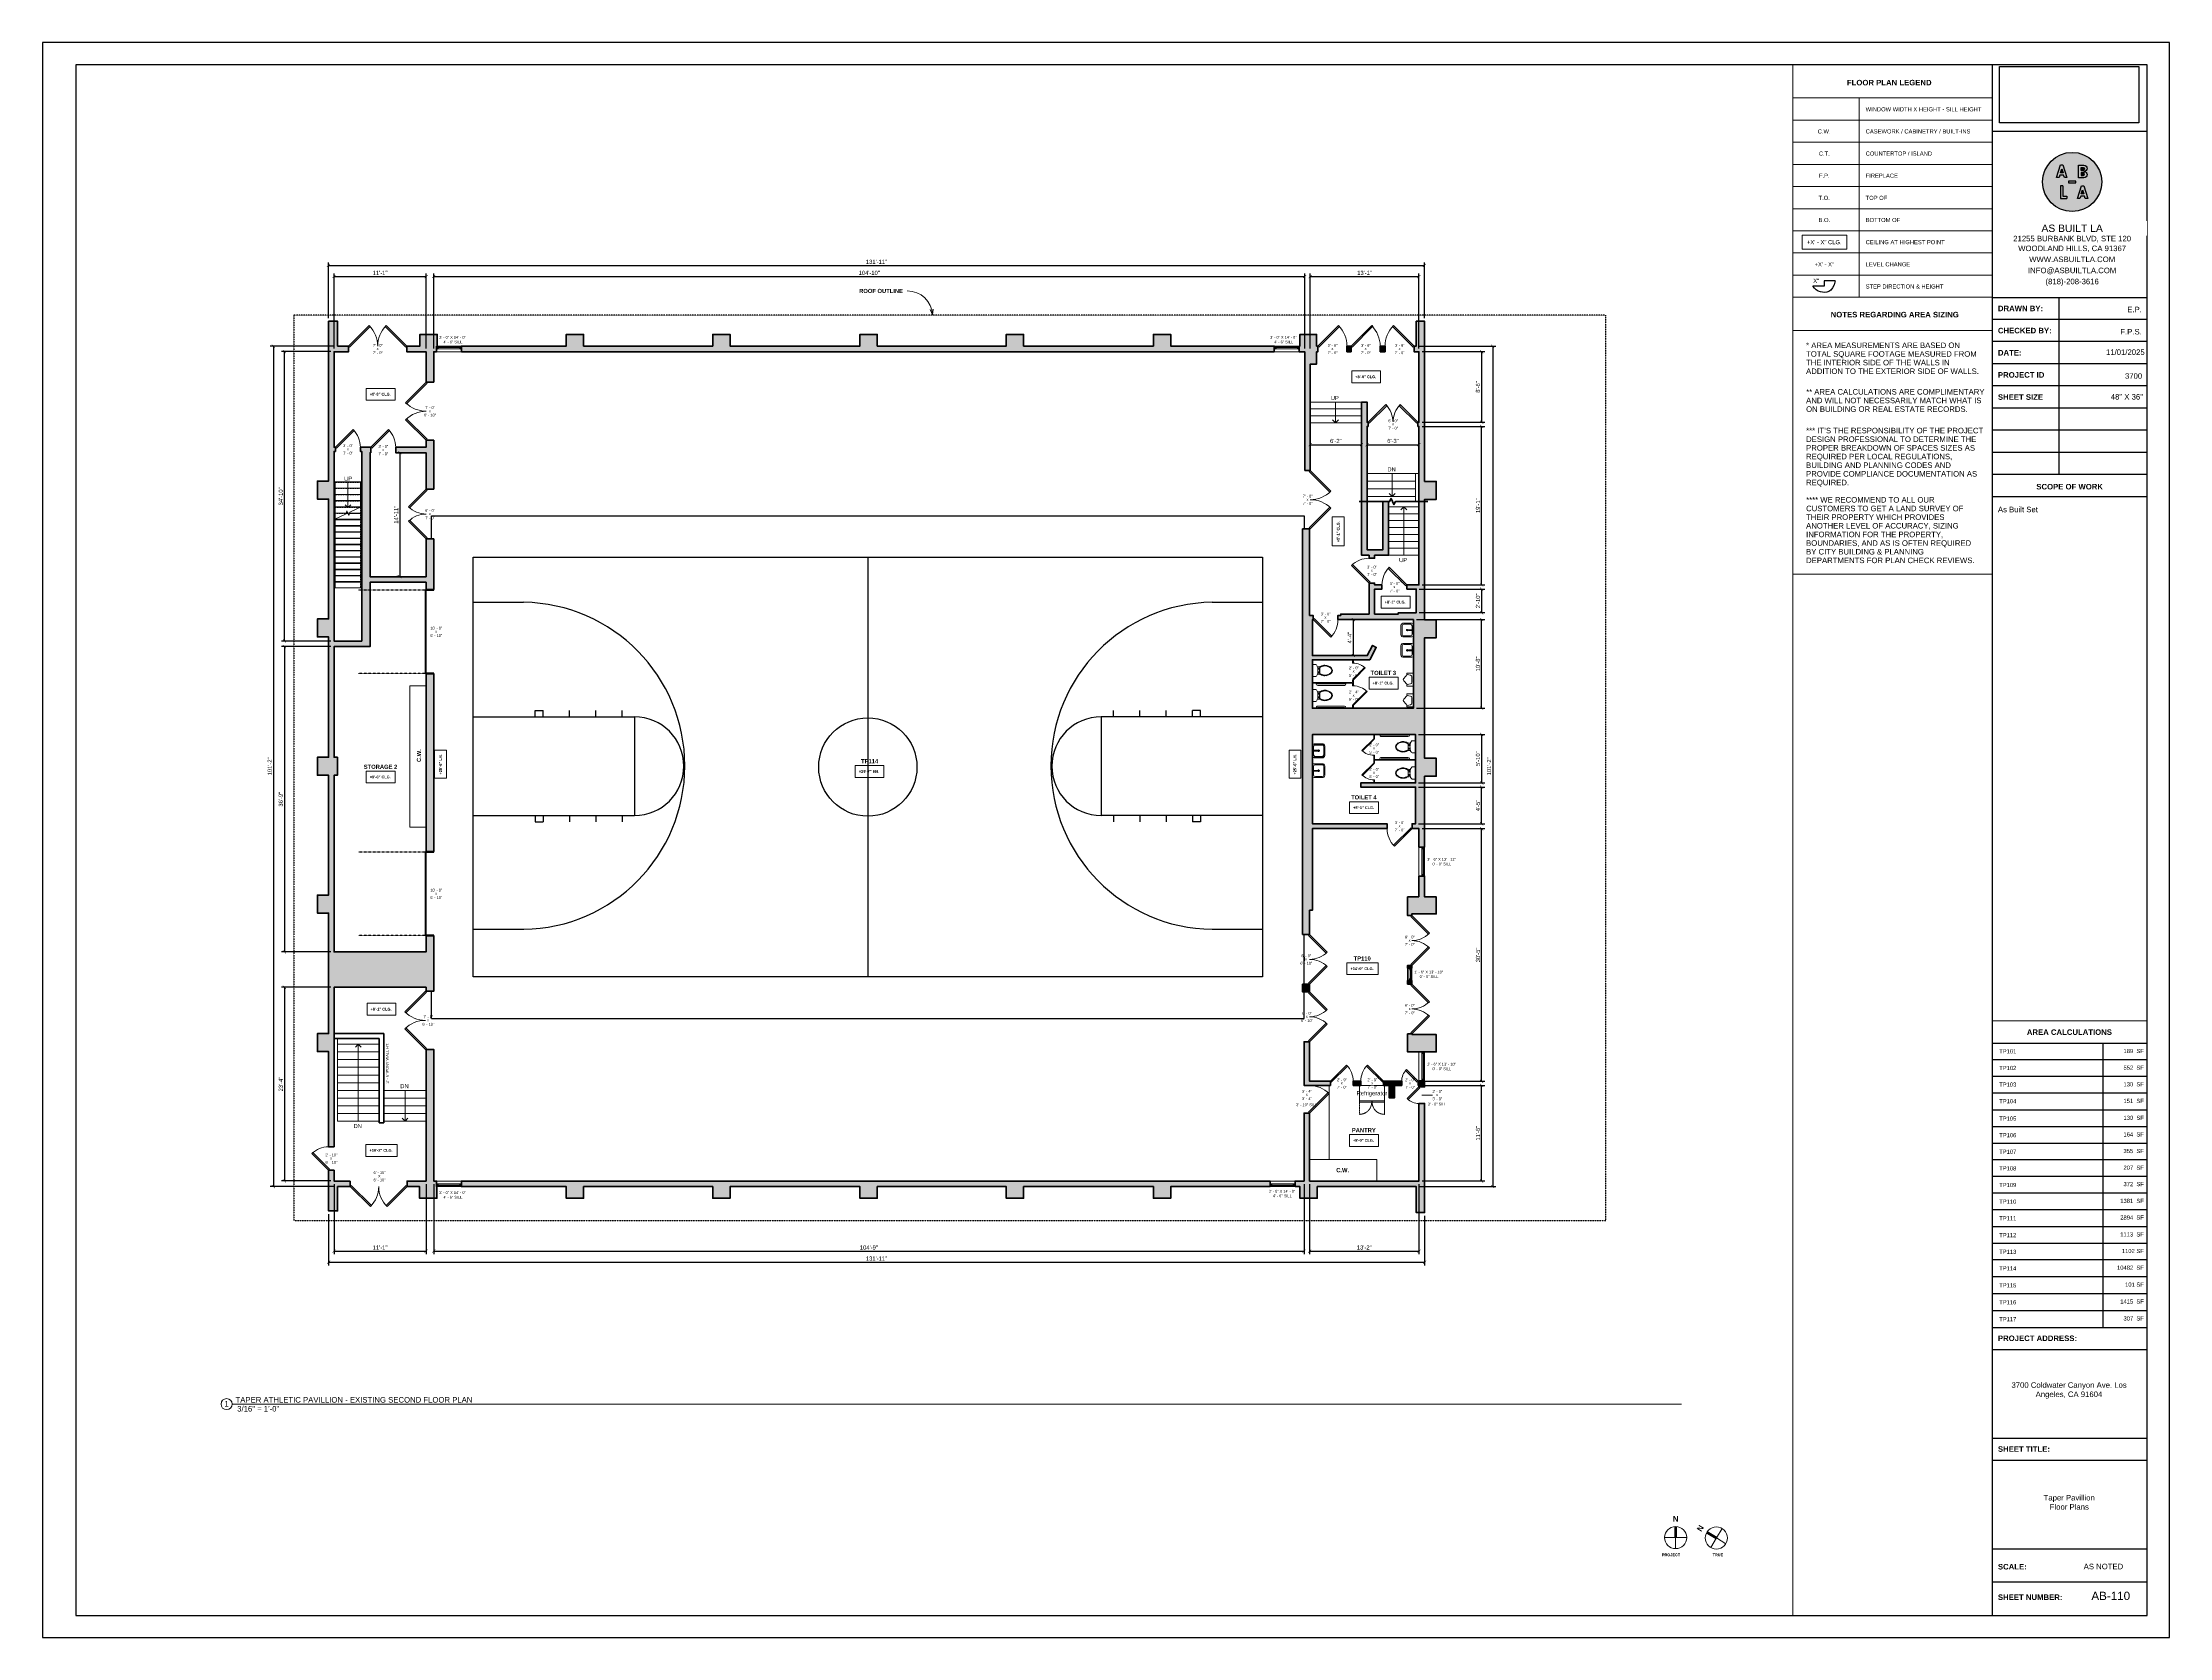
# Model space of a CAD drawing. Header units: inches. Extents: x -2078 to 106214, y -964 to 6385.
# Drawn here: x 46862 to 49934, y 2929 to 5233 of the extents above; entities that cross this region are included whole.
import ezdxf

# ---------------------------------------------------------------- set-up
doc = ezdxf.new("R2010")
doc.units = ezdxf.units.IN
doc.header["$MEASUREMENT"] = 0
doc.set_wipeout_variables(frame=1)
for name, pattern in [('Dash', [0.25, 0.125, -0.125]), ('HIDDEN', [0.375, 0.25, -0.125]), ('HIDDEN2', [0.1875, 0.125, -0.0625]), ('Overhead 1_16_', [0.101562, 0.0625, -0.039062])]:
    doc.linetypes.add(name, pattern=pattern)
for name, color, linetype, lineweight in [('A-ANNO', 2, 'Continuous', 5), ('A-ANNO-DIMS', 1, 'Continuous', 9), ('A-DETAIL-1', 4, 'Continuous', 40), ('A-DETAIL-2', 20, 'Continuous', 25), ('A-DETAIL-3', 40, 'Continuous', 15), ('A-DETL', 90, 'Continuous', 9), ('A-DETL-THIN', 151, 'Continuous', 9), ('A-DOOR', 1, 'Continuous', 18), ('A-DOOR-FRAM', 1, 'Continuous', 30), ('A-DOOR-HDLN', 1, 'Dash', 18), ('A-EQPT', 150, 'Continuous', 9), ('A-FIXT', 150, 'Continuous', 9), ('A-GLAZ', 2, 'Continuous', 30), ('A-HIDDEN', 2, 'HIDDEN2', 18), ('A-RAILING', 4, 'Continuous', 9), ('A-STRS', 4, 'Continuous', 9), ('A-STRS-MBND', 31, 'Overhead 1_16_', 9), ('A-WALL', 3, 'Continuous', 40), ('A-WINDOWS', 2, 'Continuous', 18), ('S-STRS-MBND', 31, 'Continuous', 9)]:
    doc.layers.add(name, color=color, linetype=linetype, lineweight=lineweight)
doc.layers.add('A-HATCH', color=9, linetype='Continuous')
doc.layers.add('A-TB', color=7, linetype='Continuous')
doc.styles.add('Arial', font='arial.ttf')
doc.styles.add('Arial_1', font='arial.ttf', dxfattribs={"height": 0.0625})
doc.styles.add('Arial_2', font='arial.ttf', dxfattribs={"height": 3})
doc.styles.add('Arial_3', font='arial.ttf', dxfattribs={"height": 0.125})
doc.styles.add('Arial_4', font='arial.ttf', dxfattribs={"height": 3})
doc.styles.add('Arial_6', font='arial.ttf', dxfattribs={"height": 0.09375})
doc.styles.add('Arial_B', font='arialbd.ttf', dxfattribs={"height": 4.5})
doc.styles.add('Arial_B_1', font='arialbd.ttf', dxfattribs={"height": 3})
doc.styles.add('Arial_B_2', font='arialbd.ttf', dxfattribs={"height": 0.125})
doc.styles.add('Arial_B_3', font='arialbd.ttf', dxfattribs={"height": 0.0625})
doc.styles.add('Arial_B_4', font='arialbd.ttf', dxfattribs={"height": 0.0625})
doc.styles.add('JC', font='arial.ttf', dxfattribs={"height": 0.125})
doc.dimstyles.new('JC-DIMS', dxfattribs={"dimtxt": 0.125, "dimasz": 0.09375, "dimexe": 0.09375, "dimexo": 0.09375, "dimgap": 0.046875, "dimtad": 1, "dimdec": 1, "dimzin": 0, "dimdsep": 46, "dimlunit": 4, "dimtxsty": 'JC', "dimblk": 'ARCHTICK', "dimcen": 0.09, "dimclrd": 1, "dimclre": 1, "dimclrt": 256, "dimadec": 0, "dimazin": 0, "dimtfac": 1, "dimtdec": 1, "dimtofl": 0, "dimtmove": 1, "dimatfit": 3, "dimfxl": 1, "dimtolj": 1, "dimtzin": 0, "dimarcsym": 0})
picture_1 = doc.add_image_def('image1.png', size_in_pixel=(151, 61))

# ---------------------------------------------------------------- blocks, each defined once
blk = doc.blocks.new('Door-Garage-Embossed_Panel - 10 X 6 10-1585612-2-2nd Floor - Athletic Pavilion')
at = {"layer": 'A-DOOR', "lineweight": 30}
for p, q in [((60, -5.625), (-60, -5.625)), ((-60, -5.625), (-60, -7.125)), ((-60, -7.125), (60, -7.125)), ((60, -7.125), (60, -5.625))]:
    blk.add_line(p, q, dxfattribs=at)
at = {"layer": 'A-DOOR-FRAM'}
for p, q in [((-60, 5.375), (-61, 5.375)), ((-61, 5.375), (-61, -5.625)), ((-60, -5.625), (-60, 5.375)), ((60, 5.375), (60, -5.625)), ((61, 5.375), (60, 5.375)), ((61, -5.625), (61, 5.375)), ((-61, -5.625), (-60, -5.625)), ((60, -5.625), (61, -5.625))]:
    blk.add_line(p, q, dxfattribs=at)
at = {"layer": 'A-DOOR-HDLN'}
for p, q in [((-60.5, -5.625), (-60.5, -103.125)), ((-60, -7.125), (-60, -103.125)), ((60, -7.125), (60, -103.125)), ((60.5, -5.625), (60.5, -103.125)), ((-60.5, -103.125), (-60, -103.125)), ((60.5, -103.125), (60, -103.125))]:
    blk.add_line(p, q, dxfattribs=at)
blk = doc.blocks.new('JC_DOUBLE DOOR - DOUBLE DOOR-1585631-2-2nd Floor - Athletic Pavilion')
at = {"layer": 'A-DOOR', "lineweight": 30}
for p, q in [((-36, 5.5), (-10.5, 31)), ((-10.5, 31), (-9.1, 29.5)), ((10.5, 31), (9.1, 29.5)), ((36, 5.5), (10.5, 31)), ((-34.6, 4.1), (-36, 5.5)), ((-9.1, 29.5), (-34.6, 4.1)), ((9.1, 29.5), (34.6, 4.1)), ((34.6, 4.1), (36, 5.5))]:
    blk.add_line(p, q, dxfattribs=at)
at = {"layer": 'A-DOOR', "lineweight": 9}
for centre, start, end in [((-36, 5.5), 0, 45), ((36, 5.5), 135, 180)]:
    blk.add_arc(centre, 36, start, end, dxfattribs=at)
blk = doc.blocks.new('JC_DOUBLE DOOR - DOUBLE DOOR-1500781-2-2nd Floor - Athletic Pavilion')
at = {"layer": 'A-DOOR', "lineweight": 30}
for p, q in [((-40.6, -2.6), (-42, -4)), ((-42, -4), (-12.3, -33.7)), ((-10.9, -32.3), (-40.6, -2.6)), ((10.9, -32.3), (40.6, -2.6)), ((42, -4), (12.3, -33.7)), ((40.6, -2.6), (42, -4)), ((-12.3, -33.7), (-10.9, -32.3)), ((12.3, -33.7), (10.9, -32.3))]:
    blk.add_line(p, q, dxfattribs=at)
at = {"layer": 'A-DOOR', "lineweight": 9}
for centre, start, end in [((-42, -4), 315, 0), ((42, -4), 180, 225)]:
    blk.add_arc(centre, 42, start, end, dxfattribs=at)
blk = doc.blocks.new('JC_DOUBLE DOOR - DOUBLE DOOR-1585633-2-2nd Floor - Athletic Pavilion')
at = {"layer": 'A-DOOR', "lineweight": 30}
for p, q in [((-42, 5.5), (-12.3, 35.2)), ((-10.9, 33.8), (-40.6, 4.1)), ((-12.3, 35.2), (-10.9, 33.8)), ((12.3, 35.2), (10.9, 33.8)), ((10.9, 33.8), (40.6, 4.1)), ((42, 5.5), (12.3, 35.2)), ((-40.6, 4.1), (-42, 5.5)), ((40.6, 4.1), (42, 5.5))]:
    blk.add_line(p, q, dxfattribs=at)
at = {"layer": 'A-DOOR', "lineweight": 9}
for centre, start, end in [((-42, 5.5), 360, 45), ((42, 5.5), 135, 180)]:
    blk.add_arc(centre, 42, start, end, dxfattribs=at)
blk = doc.blocks.new('JC_DOOR_SINGLE PANEL - SINGLE DOOR-1501324-2-2nd Floor - Athletic Pavilion')
at = {"layer": 'A-DOOR', "lineweight": 30}
for p, q in [((-8.9, -28), (16.6, -2.6)), ((-7.5, -29.5), (-8.9, -28)), ((18, -4), (-7.5, -29.5)), ((16.6, -2.6), (18, -4))]:
    blk.add_line(p, q, dxfattribs=at)
at = {"layer": 'A-DOOR', "lineweight": 9}
blk.add_arc((18, -4), 36, 180, 225, dxfattribs=at)
blk = doc.blocks.new('JC_DOOR_SINGLE PANEL - SINGLE DOOR-1470780-2-2nd Floor - Athletic Pavilion')
at = {"layer": 'A-DOOR', "lineweight": 30}
for p, q in [((-8.9, -27), (16.6, -1.6)), ((-7.5, -28.5), (-8.9, -27)), ((18, -3), (-7.5, -28.5)), ((16.6, -1.6), (18, -3))]:
    blk.add_line(p, q, dxfattribs=at)
at = {"layer": 'A-DOOR', "lineweight": 9}
blk.add_arc((18, -3), 36, 180, 225, dxfattribs=at)
blk = doc.blocks.new('JC_DOUBLE DOOR - DOUBLE DOOR-1501395-2-2nd Floor - Athletic Pavilion')
at = {"layer": 'A-DOOR', "lineweight": 30}
for p, q in [((-42, 4), (-12.3, 33.7)), ((-10.9, 32.3), (-40.6, 2.6)), ((-12.3, 33.7), (-10.9, 32.3)), ((12.3, 33.7), (10.9, 32.3)), ((10.9, 32.3), (40.6, 2.6)), ((42, 4), (12.3, 33.7)), ((-40.6, 2.6), (-42, 4)), ((40.6, 2.6), (42, 4))]:
    blk.add_line(p, q, dxfattribs=at)
at = {"layer": 'A-DOOR', "lineweight": 9}
for centre, start, end in [((-42, 4), 360, 45), ((42, 4), 135, 180)]:
    blk.add_arc(centre, 42, start, end, dxfattribs=at)
blk = doc.blocks.new('JC_DOOR_SINGLE PANEL - SINGLE DOOR-1469812-2-2nd Floor - Athletic Pavilion')
at = {"layer": 'A-DOOR', "lineweight": 30}
for p, q in [((-10.1, -32.3), (19.6, -2.6)), ((21, -4), (-8.7, -33.7)), ((19.6, -2.6), (21, -4)), ((-8.7, -33.7), (-10.1, -32.3))]:
    blk.add_line(p, q, dxfattribs=at)
at = {"layer": 'A-DOOR', "lineweight": 9}
blk.add_arc((21, -4), 42, 180, 225, dxfattribs=at)
blk = doc.blocks.new('JC_DOOR_SINGLE PANEL - SINGLE DOOR-1505112-2-2nd Floor - Athletic Pavilion')
at = {"layer": 'A-DOOR', "lineweight": 30}
for p, q in [((-8.7, 33.7), (-10.1, 32.3)), ((-10.1, 32.3), (19.6, 2.6)), ((21, 4), (-8.7, 33.7)), ((19.6, 2.6), (21, 4))]:
    blk.add_line(p, q, dxfattribs=at)
at = {"layer": 'A-DOOR', "lineweight": 9}
blk.add_arc((21, 4), 42, 135, 180, dxfattribs=at)
blk = doc.blocks.new('JC_DOUBLE DOOR - DOUBLE DOOR-1471729-2-2nd Floor - Athletic Pavilion')
at = {"layer": 'A-DOOR', "lineweight": 30}
for p, q in [((-36, 3), (-10.5, 28.5)), ((-34.6, 1.6), (-36, 3)), ((-9.1, 27), (-34.6, 1.6)), ((-10.5, 28.5), (-9.1, 27)), ((10.5, 28.5), (9.1, 27)), ((9.1, 27), (34.6, 1.6)), ((36, 3), (10.5, 28.5)), ((34.6, 1.6), (36, 3))]:
    blk.add_line(p, q, dxfattribs=at)
at = {"layer": 'A-DOOR', "lineweight": 9}
for centre, start, end in [((-36, 3), 0, 45), ((36, 3), 135, 180)]:
    blk.add_arc(centre, 36, start, end, dxfattribs=at)
blk = doc.blocks.new('JC_DOOR_SINGLE PANEL - SINGLE DOOR-1469631-2-2nd Floor - Athletic Pavilion')
at = {"layer": 'A-DOOR', "lineweight": 30}
for p, q in [((-7.5, 28.5), (-8.9, 27)), ((-8.9, 27), (16.6, 1.6)), ((18, 3), (-7.5, 28.5)), ((16.6, 1.6), (18, 3))]:
    blk.add_line(p, q, dxfattribs=at)
at = {"layer": 'A-DOOR', "lineweight": 9}
blk.add_arc((18, 3), 36, 135, 180, dxfattribs=at)
blk = doc.blocks.new('JC_DOUBLE DOOR - DOUBLE DOOR-1586538-2-2nd Floor - Athletic Pavilion')
at = {"layer": 'A-DOOR', "lineweight": 30}
for p, q in [((-36, 5), (-10.5, 30.5)), ((-34.6, 3.6), (-36, 5)), ((-9.1, 29), (-34.6, 3.6)), ((-10.5, 30.5), (-9.1, 29)), ((10.5, 30.5), (9.1, 29)), ((9.1, 29), (34.6, 3.6)), ((36, 5), (10.5, 30.5)), ((34.6, 3.6), (36, 5))]:
    blk.add_line(p, q, dxfattribs=at)
at = {"layer": 'A-DOOR', "lineweight": 9}
for centre, start, end in [((-36, 5), 0, 45), ((36, 5), 135, 180)]:
    blk.add_arc(centre, 36, start, end, dxfattribs=at)
blk = doc.blocks.new('JC_DOUBLE DOOR - DOUBLE DOOR-1507204-2-2nd Floor - Athletic Pavilion')
at = {"layer": 'A-DOOR', "lineweight": 30}
for p, q in [((-36, 4), (-10.5, 29.5)), ((-34.6, 2.6), (-36, 4)), ((-9.1, 28), (-34.6, 2.6)), ((-10.5, 29.5), (-9.1, 28)), ((10.5, 29.5), (9.1, 28)), ((9.1, 28), (34.6, 2.6)), ((36, 4), (10.5, 29.5)), ((34.6, 2.6), (36, 4))]:
    blk.add_line(p, q, dxfattribs=at)
at = {"layer": 'A-DOOR', "lineweight": 9}
for centre, start, end in [((-36, 4), 0, 45), ((36, 4), 135, 180)]:
    blk.add_arc(centre, 36, start, end, dxfattribs=at)
blk = doc.blocks.new('JC_DOOR_SINGLE PANEL - SINGLE DOOR-1507412-2-2nd Floor - Athletic Pavilion')
at = {"layer": 'A-DOOR', "lineweight": 30}
for p, q in [((-8.9, -27.5), (16.6, -2.1)), ((-7.5, -29), (-8.9, -27.5)), ((18, -3.5), (-7.5, -29)), ((16.6, -2.1), (18, -3.5))]:
    blk.add_line(p, q, dxfattribs=at)
at = {"layer": 'A-DOOR', "lineweight": 9}
blk.add_arc((18, -3.5), 36, 180, 225, dxfattribs=at)
blk = doc.blocks.new('JC_WINDOW HUNG - HUNG WINDOW-1507884-2-2nd Floor - Athletic Pavilion')
at = {"layer": 'A-GLAZ'}
for p, q in [((-21, 4), (-21, -4)), ((-21, 3.5), (-18, 3.5)), ((-21, 0), (-19.75, 0)), ((-19.75, 3.5), (-19.75, 0)), ((-19.75, 1.75), (-18, 1.75)), ((-18, 3.5), (-18, 1.75)), ((18, 3.5), (21, 3.5)), ((18, 3.5), (18, 1.75)), ((19.75, 1.75), (18, 1.75)), ((19.75, 3.5), (19.75, 0)), ((19.75, 0), (21, 0)), ((21, -4), (21, 4))]:
    blk.add_line(p, q, dxfattribs=at)
at = {"layer": 'A-GLAZ', "lineweight": 9}
for p, q in [((-19.75, 0), (19.75, 0)), ((-18, 3.5), (18, 3.5))]:
    blk.add_line(p, q, dxfattribs=at)
at = {"layer": 'A-GLAZ', "lineweight": 40}
blk.add_line((-18, 2.625), (18, 2.625), dxfattribs=at)
at = {"layer": 'A-WINDOWS'}
for p, q in [((21, 4), (-21, 4)), ((-21, -4), (21, -4))]:
    blk.add_line(p, q, dxfattribs=at)
blk = doc.blocks.new('JC_WINDOW HUNG - HUNG WINDOW-1538893-2-2nd Floor - Athletic Pavilion')
at = {"layer": 'A-GLAZ'}
for p, q in [((-9, 3), (-9, -3)), ((-9, 2.5), (-6, 2.5)), ((-7.75, 2.5), (-7.75, -1)), ((-7.75, 0.75), (-6, 0.75)), ((-6, 2.5), (-6, 0.75)), ((6, 2.5), (9, 2.5)), ((6, 2.5), (6, 0.75)), ((7.75, 0.75), (6, 0.75)), ((7.75, 2.5), (7.75, -1)), ((9, -3), (9, 3)), ((-9, -1), (-7.75, -1)), ((7.75, -1), (9, -1))]:
    blk.add_line(p, q, dxfattribs=at)
at = {"layer": 'A-GLAZ', "lineweight": 9}
for p, q in [((-6, 2.5), (6, 2.5)), ((-7.75, -1), (7.75, -1))]:
    blk.add_line(p, q, dxfattribs=at)
at = {"layer": 'A-GLAZ', "lineweight": 40}
blk.add_line((-6, 1.625), (6, 1.625), dxfattribs=at)
at = {"layer": 'A-WINDOWS'}
for p, q in [((9, 3), (-9, 3)), ((-9, -3), (9, -3))]:
    blk.add_line(p, q, dxfattribs=at)
blk = doc.blocks.new('JC_WINDOW HUNG - HUNG WINDOW-1538941-2-2nd Floor - Athletic Pavilion')
at = {"layer": 'A-GLAZ'}
for p, q in [((-21, 4), (-21, -4)), ((-21, 3.5), (-18, 3.5)), ((-21, 0), (-19.75, 0)), ((-19.75, 3.5), (-19.75, 0)), ((-19.75, 1.75), (-18, 1.75)), ((-18, 3.5), (-18, 1.75)), ((18, 3.5), (21, 3.5)), ((18, 3.5), (18, 1.75)), ((19.75, 1.75), (18, 1.75)), ((19.75, 3.5), (19.75, 0)), ((19.75, 0), (21, 0)), ((21, -4), (21, 4))]:
    blk.add_line(p, q, dxfattribs=at)
at = {"layer": 'A-GLAZ', "lineweight": 9}
for p, q in [((-19.75, 0), (19.75, 0)), ((-18, 3.5), (18, 3.5))]:
    blk.add_line(p, q, dxfattribs=at)
at = {"layer": 'A-GLAZ', "lineweight": 40}
blk.add_line((-18, 2.625), (18, 2.625), dxfattribs=at)
at = {"layer": 'A-WINDOWS'}
for p, q in [((21, 4), (-21, 4)), ((-21, -4), (21, -4))]:
    blk.add_line(p, q, dxfattribs=at)
blk = doc.blocks.new('JC_DOOR_SINGLE PANEL - SINGLE DOOR-1508987-2-2nd Floor - Athletic Pavilion')
at = {"layer": 'A-DOOR', "lineweight": 30}
for p, q in [((-5, 20), (-6.4, 18.6)), ((-6.4, 18.6), (10.6, 1.6)), ((12, 3), (-5, 20)), ((10.6, 1.6), (12, 3))]:
    blk.add_line(p, q, dxfattribs=at)
at = {"layer": 'A-DOOR', "lineweight": 9}
blk.add_arc((12, 3), 24, 135, 180, dxfattribs=at)
blk = doc.blocks.new('JC_DOOR_SINGLE PANEL - SINGLE DOOR-1509059-2-2nd Floor - Athletic Pavilion')
at = {"layer": 'A-DOOR', "lineweight": 30}
for p, q in [((-6.8, 26.3), (-8.2, 24.9)), ((-8.2, 24.9), (15.1, 1.6)), ((16.5, 3), (-6.8, 26.3)), ((15.1, 1.6), (16.5, 3))]:
    blk.add_line(p, q, dxfattribs=at)
at = {"layer": 'A-DOOR', "lineweight": 9}
blk.add_arc((16.5, 3), 33, 135, 180, dxfattribs=at)
blk = doc.blocks.new('JC_DOOR_SINGLE PANEL - SINGLE DOOR-1509018-2-2nd Floor - Athletic Pavilion')
at = {"layer": 'A-DOOR', "lineweight": 30}
for p, q in [((-8.2, -24.9), (15.1, -1.6)), ((-6.8, -26.3), (-8.2, -24.9)), ((16.5, -3), (-6.8, -26.3)), ((15.1, -1.6), (16.5, -3))]:
    blk.add_line(p, q, dxfattribs=at)
at = {"layer": 'A-DOOR', "lineweight": 9}
blk.add_arc((16.5, -3), 33, 180, 225, dxfattribs=at)
blk = doc.blocks.new('JC_DOOR_SINGLE PANEL - SINGLE DOOR-1509653-2-2nd Floor - Athletic Pavilion')
at = {"layer": 'A-DOOR', "lineweight": 30}
for p, q in [((-8.3, 32.3), (-9.7, 30.9)), ((-9.7, 30.9), (18.6, 2.6)), ((20, 4), (-8.3, 32.3)), ((18.6, 2.6), (20, 4))]:
    blk.add_line(p, q, dxfattribs=at)
at = {"layer": 'A-DOOR', "lineweight": 9}
blk.add_arc((20, 4), 40, 135, 180, dxfattribs=at)
blk = doc.blocks.new('JC_WINDOW HUNG - HUNG WINDOW-1510499-2-2nd Floor - Athletic Pavilion')
at = {"layer": 'A-GLAZ'}
for p, q in [((-18, 4), (-18, -4)), ((-18, 3.5), (-15, 3.5)), ((-18, 0), (-16.75, 0)), ((-16.75, 3.5), (-16.75, 0)), ((-16.75, 1.75), (-15, 1.75)), ((-15, 3.5), (-15, 1.75)), ((15, 3.5), (18, 3.5)), ((15, 3.5), (15, 1.75)), ((16.75, 1.75), (15, 1.75)), ((16.75, 3.5), (16.75, 0)), ((16.75, 0), (18, 0)), ((18, -4), (18, 4))]:
    blk.add_line(p, q, dxfattribs=at)
at = {"layer": 'A-GLAZ', "lineweight": 9}
for p, q in [((-16.75, 0), (16.75, 0)), ((-15, 3.5), (15, 3.5))]:
    blk.add_line(p, q, dxfattribs=at)
at = {"layer": 'A-GLAZ', "lineweight": 40}
blk.add_line((-15, 2.625), (15, 2.625), dxfattribs=at)
at = {"layer": 'A-WINDOWS'}
for p, q in [((18, 4), (-18, 4)), ((-18, -4), (18, -4))]:
    blk.add_line(p, q, dxfattribs=at)
blk = doc.blocks.new('JC_WINDOW HUNG - HUNG WINDOW-V1-2-2nd Floor - Athletic Pavilion')
at = {"layer": 'A-GLAZ'}
for p, q in [((-18, 4), (-18, -4)), ((-18, 3.5), (-15, 3.5)), ((-18, 0), (-16.75, 0)), ((-16.75, 3.5), (-16.75, 0)), ((-16.75, 1.75), (-15, 1.75)), ((-15, 3.5), (-15, 1.75)), ((15, 3.5), (18, 3.5)), ((15, 3.5), (15, 1.75)), ((16.75, 1.75), (15, 1.75)), ((16.75, 3.5), (16.75, 0)), ((16.75, 0), (18, 0)), ((18, -4), (18, 4))]:
    blk.add_line(p, q, dxfattribs=at)
at = {"layer": 'A-GLAZ', "lineweight": 9}
for p, q in [((-16.75, 0), (16.75, 0)), ((-15, 3.5), (15, 3.5))]:
    blk.add_line(p, q, dxfattribs=at)
at = {"layer": 'A-GLAZ', "lineweight": 40}
blk.add_line((-15, 2.625), (15, 2.625), dxfattribs=at)
at = {"layer": 'A-WINDOWS'}
for p, q in [((18, 4), (-17.038, 4)), ((-18, -4), (18, -4))]:
    blk.add_line(p, q, dxfattribs=at)
blk = doc.blocks.new('Railing - Railing-1521453-2-2nd Floor - Athletic Pavilion')
at = {"layer": 'A-RAILING', "linetype": 'HIDDEN2'}
for p, q in [((-369.2, 332.6), (-369.2, 233.6)), ((-369.2, 332.6), (-369.2, 233.6)), ((-369.2, 332.6), (-369.2, 233.6)), ((-369.2, 332.6), (-369.2, 233.6)), ((-369.2, 332.6), (-369.2, 233.6)), ((-368.2, 333.1), (-368.2, 233.6)), ((-368.2, 333.1), (-368.2, 233.6)), ((-368.2, 333.1), (-368.2, 233.6)), ((-368.2, 333.1), (-368.2, 233.6)), ((-368.2, 333.1), (-368.2, 233.6)), ((-368.2, 233.6), (-369.2, 233.6)), ((-368.2, 233.6), (-369.2, 233.6)), ((-368.2, 233.6), (-369.2, 233.6)), ((-368.2, 233.6), (-369.2, 233.6)), ((-368.2, 233.6), (-369.2, 233.6))]:
    blk.add_line(p, q, dxfattribs=at)
blk = doc.blocks.new('Railing - Railing-1521457-2-2nd Floor - Athletic Pavilion')
at = {"layer": 'A-RAILING', "linetype": 'HIDDEN2'}
for p, q in [((-331.2, 350.3), (-331.2, 233.6)), ((-331.2, 350.3), (-331.2, 233.6)), ((-331.2, 350.3), (-331.2, 233.6)), ((-331.2, 350.3), (-331.2, 233.6)), ((-331.2, 350.3), (-331.2, 233.6)), ((-330.2, 350.8), (-330.2, 233.6)), ((-330.2, 350.8), (-330.2, 233.6)), ((-330.2, 350.8), (-330.2, 233.6)), ((-330.2, 350.8), (-330.2, 233.6)), ((-330.2, 350.8), (-330.2, 233.6)), ((-330.2, 233.6), (-331.2, 233.6)), ((-330.2, 233.6), (-331.2, 233.6)), ((-330.2, 233.6), (-331.2, 233.6)), ((-330.2, 233.6), (-331.2, 233.6)), ((-330.2, 233.6), (-331.2, 233.6))]:
    blk.add_line(p, q, dxfattribs=at)
blk = doc.blocks.new('Top Rail Type - Top Rail_Internal_-1521463-2-2nd Floor - Athletic Pavilion')
at = {"layer": 'A-RAILING'}
for p, q in [((-369.5, 386.7), (-369.5, 380.7)), ((-368, 380.7), (-368, 386.7))]:
    blk.add_line(p, q, dxfattribs=at)
at = {"layer": 'A-RAILING', "flags": 128}
for points in [[(-368.8, 386.7), (-368.7, 386.7), (-368.6, 386.7)], [(-368.6, 381.8), (-368.7, 381.8), (-368.8, 381.8)]]:
    blk.add_lwpolyline(points, dxfattribs=at)
blk = doc.blocks.new('Top Rail Type - Top Rail_Internal_-V2-2-2nd Floor - Athletic Pavilion')
at = {"layer": 'A-RAILING'}
for p, q in [((-368, 386.7), (-369.5, 386.7)), ((-369.5, 386.7), (-369.5, 332.5)), ((-368, 386.7), (-368, 333.2)), ((-369.5, 332.5), (-368, 333.2))]:
    blk.add_line(p, q, dxfattribs=at)
at = {"layer": 'A-RAILING', "linetype": 'HIDDEN2'}
for p, q in [((-369.5, 332.5), (-369.5, 233.6)), ((-368, 333.2), (-368, 233.6)), ((-368, 233.6), (-369.5, 233.6))]:
    blk.add_line(p, q, dxfattribs=at)
blk = doc.blocks.new('Top Rail Type - Top Rail_Internal_-1521474-2-2nd Floor - Athletic Pavilion')
at = {"layer": 'A-RAILING'}
for p, q in [((-331.5, 386.7), (-331.5, 380.7)), ((-330, 380.7), (-330, 386.7))]:
    blk.add_line(p, q, dxfattribs=at)
at = {"layer": 'A-RAILING', "flags": 128}
for points in [[(-330.8, 386.7), (-330.7, 386.7), (-330.6, 386.7)], [(-330.6, 381.8), (-330.7, 381.8), (-330.8, 381.8)]]:
    blk.add_lwpolyline(points, dxfattribs=at)
blk = doc.blocks.new('Top Rail Type - Top Rail_Internal_-V3-2-2nd Floor - Athletic Pavilion')
at = {"layer": 'A-RAILING'}
for p, q in [((-330, 386.7), (-331.5, 386.7)), ((-331.5, 386.7), (-331.5, 350.2)), ((-330, 386.7), (-330, 350.9)), ((-331.5, 350.2), (-330, 350.9))]:
    blk.add_line(p, q, dxfattribs=at)
at = {"layer": 'A-RAILING', "linetype": 'HIDDEN2'}
for p, q in [((-331.5, 350.2), (-331.5, 233.6)), ((-330, 350.9), (-330, 233.6)), ((-330, 233.6), (-331.5, 233.6))]:
    blk.add_line(p, q, dxfattribs=at)
blk = doc.blocks.new('JC_WINDOW HUNG - HUNG WINDOW-1533893-2-2nd Floor - Athletic Pavilion')
at = {"layer": 'A-GLAZ'}
for p, q in [((-18, -4), (-18, 4)), ((18, 4), (18, -4)), ((-18, 0), (-16.75, 0)), ((-18, -3.5), (-15, -3.5)), ((-16.75, -3.5), (-16.75, 0)), ((-16.75, -1.75), (-15, -1.75)), ((-15, -3.5), (-15, -1.75)), ((15, -3.5), (15, -1.75)), ((16.75, -1.75), (15, -1.75)), ((15, -3.5), (18, -3.5)), ((16.75, 0), (18, 0)), ((16.75, -3.5), (16.75, 0))]:
    blk.add_line(p, q, dxfattribs=at)
at = {"layer": 'A-GLAZ', "lineweight": 9}
for p, q in [((-16.75, 0), (16.75, 0)), ((-15, -3.5), (15, -3.5))]:
    blk.add_line(p, q, dxfattribs=at)
at = {"layer": 'A-GLAZ', "lineweight": 40}
blk.add_line((-15, -2.625), (15, -2.625), dxfattribs=at)
at = {"layer": 'A-WINDOWS'}
for p, q in [((-18, 4), (18, 4)), ((18, -4), (-18, -4))]:
    blk.add_line(p, q, dxfattribs=at)
blk = doc.blocks.new('JC_WINDOW HUNG - HUNG WINDOW-V4-2-2nd Floor - Athletic Pavilion')
at = {"layer": 'A-GLAZ'}
for p, q in [((-18, -4), (-18, 4)), ((18, 4), (18, -4)), ((-18, 0), (-16.75, 0)), ((-18, -3.5), (-15, -3.5)), ((-16.75, -3.5), (-16.75, 0)), ((-16.75, -1.75), (-15, -1.75)), ((-15, -3.5), (-15, -1.75)), ((15, -3.5), (15, -1.75)), ((16.75, -1.75), (15, -1.75)), ((15, -3.5), (18, -3.5)), ((16.75, 0), (18, 0)), ((16.75, -3.5), (16.75, 0))]:
    blk.add_line(p, q, dxfattribs=at)
at = {"layer": 'A-GLAZ', "lineweight": 9}
for p, q in [((-16.75, 0), (16.75, 0)), ((-15, -3.5), (15, -3.5))]:
    blk.add_line(p, q, dxfattribs=at)
at = {"layer": 'A-GLAZ', "lineweight": 40}
blk.add_line((-15, -2.625), (15, -2.625), dxfattribs=at)
at = {"layer": 'A-WINDOWS'}
for p, q in [((-18, 4), (18, 4)), ((18, -4), (-17.538, -4))]:
    blk.add_line(p, q, dxfattribs=at)
blk = doc.blocks.new('JC_DOOR_SINGLE PANEL - SINGLE DOOR-1558607-2-2nd Floor - Athletic Pavilion')
at = {"layer": 'A-DOOR', "lineweight": 30}
for p, q in [((-8.5, -26.6), (15.6, -2.6)), ((-7, -28), (-8.5, -26.6)), ((17, -4), (-7, -28)), ((15.6, -2.6), (17, -4))]:
    blk.add_line(p, q, dxfattribs=at)
at = {"layer": 'A-DOOR', "lineweight": 9}
blk.add_arc((17, -4), 34, 180, 225, dxfattribs=at)
blk = doc.blocks.new('JC_DOUBLE DOOR - DOUBLE DOOR-1558666-2-2nd Floor - Athletic Pavilion')
at = {"layer": 'A-DOOR', "lineweight": 30}
for p, q in [((-41, 4), (-12, 33)), ((-10.6, 31.6), (-39.6, 2.6)), ((-12, 33), (-10.6, 31.6)), ((12, 33), (10.6, 31.6)), ((10.6, 31.6), (39.6, 2.6)), ((41, 4), (12, 33)), ((-39.6, 2.6), (-41, 4)), ((39.6, 2.6), (41, 4))]:
    blk.add_line(p, q, dxfattribs=at)
at = {"layer": 'A-DOOR', "lineweight": 9}
for centre, start, end in [((-41, 4), 360, 45), ((41, 4), 135, 180)]:
    blk.add_arc(centre, 41, start, end, dxfattribs=at)
blk = doc.blocks.new('JC_REF DOUBLE DOOR - REF - DOUBLE DOOR-1402356-2-2nd Floor - Athletic Pavilion')
at = {"layer": 'A-EQPT'}
for p, q in [((18, -4), (-18, -4)), ((-18, -4), (-18, -28)), ((-18, -4), (18, -4)), ((-18, -28), (-18, -4)), ((-18, -26), (18, -26)), ((-18, -28), (18, -28)), ((18, -28), (-18, -28)), ((-0.25, -28), (-0.25, -26)), ((0.25, -28), (0.25, -26)), ((18, -28), (18, -4)), ((18, -4), (18, -28))]:
    blk.add_line(p, q, dxfattribs=at)
at = {"layer": 'A-EQPT', "linetype": 'HIDDEN'}
for p, q in [((-18, -28), (-18, -45.75)), ((18, -45.75), (18, -28))]:
    blk.add_line(p, q, dxfattribs=at)
for centre, start, end in [((-18, -28), 270, 0), ((18, -28), 180, 270)]:
    blk.add_arc(centre, 17.75, start, end, dxfattribs=at)
blk = doc.blocks.new('JC_DOOR_SINGLE PANEL - SINGLE DOOR-1561978-2-2nd Floor - Athletic Pavilion')
at = {"layer": 'A-DOOR', "lineweight": 30}
for p, q in [((-5, 21), (-6.4, 19.6)), ((-6.4, 19.6), (10.6, 2.6)), ((12, 4), (-5, 21)), ((10.6, 2.6), (12, 4))]:
    blk.add_line(p, q, dxfattribs=at)
at = {"layer": 'A-DOOR', "lineweight": 9}
blk.add_arc((12, 4), 24, 135, 180, dxfattribs=at)
blk = doc.blocks.new('Sink Vanity-Square - 20_ x 18_-669472-2-2nd Floor - Athletic Pavilion')
at = {"layer": 'A-FIXT'}
for p, q in [((-9.4, 4.6), (-9.4, -6.9)), ((-7.9, 2.7), (-7.9, -6.9)), ((0.1, 5.2), (-5.4, 5.2)), ((-2.9, 5.6), (0.1, 5.6)), ((0.1, 6.3), (0.1, 0.2)), ((1.1, 6.3), (1.1, 0.2)), ((1.1, 5.6), (3.6, 5.6)), ((6.6, 5.2), (1.1, 5.2)), ((9.1, -6.9), (9.1, 2.7)), ((10.6, -6.9), (10.6, 4.6)), ((-6.1, -10.9), (7.3, -10.9)), ((-5.4, -9.4), (6.6, -9.4))]:
    blk.add_line(p, q, dxfattribs=at)
for centre, radius, start, end in [((-6.9, 4.6), 2.5, 90, 180), ((-5.4, 2.7), 2.5, 90, 180), ((-2.9, 6.3), 0.75, 90, 270), ((-1.9, 6.3), 0.75, 360, 180), ((-1.9, 6.3), 0.75, 180, 0), ((0.6, 6.3), 0.5, 360, 180), ((0.6, 0.2), 0.5, 180, 0), ((2.6, 6.3), 0.75, 360, 180), ((2.6, 6.3), 0.75, 180, 360), ((3.6, 6.3), 0.75, 270, 90), ((6.6, 2.7), 2.5, 0, 90), ((8.1, 4.6), 2.5, 360, 90), ((-5.9, -7.4), 3.51, 171.8503, 267.5498), ((-5.4, -6.9), 2.5, 180, 270), ((0.6, -2), 1, 360, 180), ((0.6, -2), 1, 180, 0), ((6.6, -6.9), 2.5, 270, 0), ((7.1, -7.4), 3.51, 272.4502, 8.1497)]:
    blk.add_arc(centre, radius, start, end, dxfattribs=at)
blk = doc.blocks.new('BEST_Toilet-Floor_Mount-KOHLER-Cimarron-K-5310 - Not A Type-See Type Catalog-832360-2-2nd Floor - Athletic Pavilion')
at = {"layer": 'A-FIXT'}
for p, q in [((-8.8, -1), (-8.8, -6)), ((4.2, -11.5), (-4.3, -11.5)), ((4.2, -11.8), (-4.3, -11.8)), ((-3.5, -9.7), (-2, -9.7)), ((-3.5, -9.7), (-3.5, -11.5)), ((-2, -11.5), (-2, -9.7)), ((2, -9.7), (3.5, -9.7)), ((2, -9.7), (2, -11.5)), ((3.5, -11.5), (3.5, -9.7)), ((8.8, -6), (8.8, -1))]:
    blk.add_line(p, q, dxfattribs=at)
for centre, radius, start, end in [((-3.2, -1.6), 7.1, 217.5906, 254.5518), ((3.3, -18.8), 10.9, 157.4214, 190.5786), ((6.8, -18.7), 14.4, 188.417, 209.583), ((-3.3, -16.1), 3.75, 141.6816, 157.4214), ((-7.7, -12.7), 1.75, 321.6816, 345.6648), ((-51, -1.6), 46.5, 345.6648, 349.205), ((3.6, -20.6), 10.7, 209.583, 230.417), ((-23.4, -6.9), 18.4, 349.205, 354.9347), ((0.8, 24), 33, 259.7563, 268.6223), ((-4.3, -11.8), 0.299, 90, 175.6962), ((0.1, -24.8), 5.17, 230.417, 269.359), ((-0.8, 24), 33, 271.3777, 280.2437), ((-0.1, -24.8), 5.17, 270.641, 309.583), ((-3.6, -20.6), 10.7, 309.583, 330.417), ((4.2, -11.8), 0.299, 4.3025, 90), ((3.2, -1.6), 7.1, 285.4482, 322.4094), ((23.4, -6.9), 18.4, 185.0653, 190.795), ((51, -1.6), 46.5, 190.795, 194.3352), ((-6.8, -18.7), 14.4, 330.417, 351.583), ((7.7, -12.7), 1.75, 194.3352, 218.3184), ((3.3, -16.1), 3.75, 22.5786, 38.3184), ((-3.3, -18.8), 10.9, 349.4214, 22.5786)]:
    blk.add_arc(centre, radius, start, end, dxfattribs=at)
for centre, major_axis, ratio, start_param, end_param in [((2.5, -19.1), (-5.56, 7.41), 0.998758, 0.685563, 1.075947), ((10.2, -18), (-7.4, 15.3), 0.996871, 1.268614, 1.423842), ((10.5, -21.2), (-5.7, 16.6), 0.997479, 0.891055, 0.994325), ((5, -19.6), (-6.32, 9.77), 0.999003, 1.302763, 1.707421), ((14.8, -22.7), (-6.7, 21), 0.99726, 0.748253, 0.914402), ((-4.3, -11.9), (-0.144, 0), 0.998055, 4.719691, 5.772222), ((5.4, -19.3), (-8.84, 8.28), 0.998783, 1.463765, 1.511024), ((-5.5, -19.3), (8.86, 8.26), 0.998854, 4.77451, 4.823535), ((-5.1, -19.6), (6.48, 9.66), 0.999368, 4.593631, 4.996279), ((4.2, -11.9), (0.144, 0), 0.99807, 0.508647, 1.561187), ((-14.8, -22.7), (5.5, 21.4), 0.996876, 5.312572, 5.478562), ((-10.6, -21.2), (5.4, 16.7), 0.997344, 5.270344, 5.373801), ((-10.2, -18), (7.5, 15.3), 0.997058, 4.86643, 5.021783), ((-2.6, -19.1), (5.48, 7.47), 0.998725, 5.196526, 5.58692)]:
    blk.add_ellipse(centre, major_axis=major_axis, ratio=ratio, start_param=start_param, end_param=end_param, dxfattribs=at)
for points in [[(-6.7, -16.9), (-6.8, -17.5), (-7, -18.7), (-6.9, -19.9), (-6.8, -20.5)], [(-6.8, -20.5), (-6.8, -21), (-6.6, -21.8), (-6.4, -22.7), (-6.2, -23.1)], [(-6.1, -15.1), (-6.2, -15.4), (-6.4, -16), (-6.6, -16.6), (-6.7, -16.9)], [(-6.2, -23.1), (-6, -23.9), (-5.3, -25.4), (-4.4, -26.7), (-3.9, -27.3)], [(-4.6, -11.8), (-4.9, -12.3), (-5.5, -13.4), (-5.9, -14.5), (-6.1, -15.1)], [(-3.9, -27.3), (-3.8, -27.4), (-3.7, -27.5), (-3.6, -27.6), (-3.5, -27.7)], [(3.9, -27.3), (4.4, -26.7), (5.3, -25.4), (5.9, -23.9), (6.2, -23.1)], [(6.1, -15.1), (5.9, -14.5), (5.4, -13.4), (4.8, -12.3), (4.5, -11.8)], [(6.6, -16.9), (6.5, -16.6), (6.4, -16), (6.2, -15.4), (6.1, -15.1)], [(6.2, -23.1), (6.3, -22.7), (6.5, -21.8), (6.7, -21), (6.8, -20.5)], [(6.8, -20.5), (6.9, -19.9), (6.9, -18.7), (6.8, -17.5), (6.6, -16.9)]]:
    blk.add_open_spline(points, degree=3, dxfattribs=at)
for points, knots in [([(-3.5, -27.7), (-3.3, -27.9), (-2.9, -28.3), (-2.1, -28.8), (-0.9, -29.2), (0.4, -29.2), (1.3, -29), (2.1, -28.8), (2.6, -28.5), (3, -28.1), (3.3, -27.9), (3.5, -27.7)], [0, 0, 0, 0, 0.1, 0.2, 0.4, 0.55, 0.7, 0.775, 0.85, 0.925, 1, 1, 1, 1]), ([(-3.4, -27.6), (-3.2, -27.8), (-2.8, -28.1), (-2.2, -28.5), (-1.5, -28.8), (-0.5, -29), (0.7, -29), (1.9, -28.6), (2.8, -28.1), (3.1, -27.8), (3.3, -27.6)], [0, 0, 0, 0, 0.1, 0.2, 0.3, 0.4, 0.6, 0.8, 0.9, 1, 1, 1, 1]), ([(3.5, -27.7), (3.5, -27.6), (3.7, -27.5), (3.8, -27.3), (3.9, -27.3)], [-1.50814179, -1.50814179, -1.50814179, -1.50814179, -1.48416303, -1.45965057, -1.45965057, -1.45965057, -1.45965057])]:
    blk.add_open_spline(points, degree=3, knots=knots, dxfattribs=at)
blk = doc.blocks.new('JC_SINGLE DOOR-NO TRIM - SINGLE DOOR 2-1479172-2-2nd Floor - Athletic Pavilion')
at = {"layer": 'A-DOOR', "lineweight": 30}
for p, q in [((-5, 17.5), (-5.7, 16.8)), ((-5.7, 16.8), (11.3, -0.2)), ((12, 0.5), (-5, 17.5)), ((11.3, -0.2), (12, 0.5))]:
    blk.add_line(p, q, dxfattribs=at)
at = {"layer": 'A-DOOR', "lineweight": 9}
blk.add_arc((12, 0.5), 24, 135, 180, dxfattribs=at)
blk = doc.blocks.new('JC_SINGLE DOOR-NO TRIM - SINGLE DOOR 2-1565039-2-2nd Floor - Athletic Pavilion')
at = {"layer": 'A-DOOR', "lineweight": 30}
for p, q in [((-5.8, 20.3), (-6.5, 19.6)), ((-6.5, 19.6), (13.3, -0.2)), ((14, 0.5), (-5.8, 20.3)), ((13.3, -0.2), (14, 0.5))]:
    blk.add_line(p, q, dxfattribs=at)
at = {"layer": 'A-DOOR', "lineweight": 9}
blk.add_arc((14, 0.5), 28, 135, 180, dxfattribs=at)
blk = doc.blocks.new('_ArchTick')
at = {"color": 0, "linetype": 'ByBlock', "const_width": 0.15}
blk.add_lwpolyline([(-0.5, -0.5), (0.5, 0.5)], dxfattribs=at)
blk = doc.blocks.new('*D1948')
at = {"layer": 'A-ANNO-DIMS', "color": 1, "lineweight": -2, "transparency": 16777216}
for p, q in [((47278.4, 3868.1), (47206.8, 3868.1)), ((47211.3, 3868.1), (47211.3, 3588.1)), ((47278.4, 3588.1), (47206.8, 3588.1))]:
    blk.add_line(p, q, dxfattribs=at)
at = {"layer": 'Defpoints', "color": 0, "transparency": 16777216}
for p in [(47282.9, 3868.1), (47211.3, 3588.1), (47282.9, 3588.1)]:
    blk.add_point(p, dxfattribs=at)
at = {"layer": 'A-ANNO-DIMS', "color": 1, "lineweight": -2, "transparency": 16777216, "xscale": 4.5, "yscale": 4.5, "zscale": 4.5}
for p, rotation in [((47211.3, 3868.1), 90), ((47211.3, 3588.1), 270)]:
    blk.add_blockref('_ArchTick', p, dxfattribs=dict(at, rotation=rotation))
at = {"layer": 'A-ANNO-DIMS', "color": 2, "transparency": 16777216, "insert": (47206, 3728.1), "char_height": 6, "width": 0.487, "attachment_point": 5, "rotation": 90, "style": 'JC'}
blk.add_mtext('\\A1;23\'-4"', dxfattribs=at)
blk = doc.blocks.new('*D1950')
at = {"layer": 'A-ANNO-DIMS', "color": 1, "lineweight": -2, "transparency": 16777216}
for p, q in [((47278.4, 4360.1), (47206.8, 4360.1)), ((47211.3, 4360.1), (47211.3, 3919.1)), ((47278.4, 3919.1), (47206.8, 3919.1))]:
    blk.add_line(p, q, dxfattribs=at)
at = {"layer": 'Defpoints', "color": 0, "transparency": 16777216}
for p in [(47282.9, 4360.1), (47211.3, 3919.1), (47282.9, 3919.1)]:
    blk.add_point(p, dxfattribs=at)
at = {"layer": 'A-ANNO-DIMS', "color": 1, "lineweight": -2, "transparency": 16777216, "xscale": 4.5, "yscale": 4.5, "zscale": 4.5}
for p, rotation in [((47211.3, 4360.1), 90), ((47211.3, 3919.1), 270)]:
    blk.add_blockref('_ArchTick', p, dxfattribs=dict(at, rotation=rotation))
at = {"layer": 'A-ANNO-DIMS', "color": 2, "transparency": 16777216, "insert": (47206, 4139.6), "char_height": 6, "width": 0.487, "attachment_point": 5, "rotation": 90, "style": 'JC'}
blk.add_mtext('\\A1;36\'-9"', dxfattribs=at)
blk = doc.blocks.new('*D1952')
at = {"layer": 'A-ANNO-DIMS', "color": 1, "lineweight": -2, "transparency": 16777216}
for p, q in [((47278.4, 4786.1), (47206.8, 4786.1)), ((47211.3, 4368.1), (47211.3, 4786.1)), ((47278.4, 4368.1), (47206.8, 4368.1))]:
    blk.add_line(p, q, dxfattribs=at)
at = {"layer": 'Defpoints', "color": 0, "transparency": 16777216}
for p in [(47211.3, 4786.1), (47282.9, 4786.1), (47282.9, 4368.1)]:
    blk.add_point(p, dxfattribs=at)
at = {"layer": 'A-ANNO-DIMS', "color": 1, "lineweight": -2, "transparency": 16777216, "xscale": 4.5, "yscale": 4.5, "zscale": 4.5}
for p, rotation in [((47211.3, 4786.1), 90), ((47211.3, 4368.1), 270)]:
    blk.add_blockref('_ArchTick', p, dxfattribs=dict(at, rotation=rotation))
at = {"layer": 'A-ANNO-DIMS', "color": 2, "transparency": 16777216, "insert": (47206, 4577.1), "char_height": 6, "width": 0.574, "attachment_point": 5, "rotation": 90, "style": 'JC'}
blk.add_mtext('\\A1;34\'-10"', dxfattribs=at)
blk = doc.blocks.new('*D1954')
at = {"layer": 'A-ANNO-DIMS', "color": 1, "lineweight": -2, "transparency": 16777216}
for p, q in [((47282.9, 4790.6), (47282.9, 4899.1)), ((47282.9, 4894.6), (47415.9, 4894.6)), ((47415.9, 4790.6), (47415.9, 4899.1))]:
    blk.add_line(p, q, dxfattribs=at)
at = {"layer": 'Defpoints', "color": 0, "transparency": 16777216}
for p in [(47415.9, 4894.6), (47282.9, 4786.1), (47415.9, 4786.1)]:
    blk.add_point(p, dxfattribs=at)
at = {"layer": 'A-ANNO-DIMS', "color": 1, "lineweight": -2, "transparency": 16777216, "xscale": 4.5, "yscale": 4.5, "zscale": 4.5, "rotation": 180}
blk.add_blockref('_ArchTick', (47282.9, 4894.6), dxfattribs=at)
at = {"layer": 'A-ANNO-DIMS', "color": 1, "lineweight": -2, "transparency": 16777216, "xscale": 4.5, "yscale": 4.5, "zscale": 4.5}
blk.add_blockref('_ArchTick', (47415.9, 4894.6), dxfattribs=at)
at = {"layer": 'A-ANNO-DIMS', "color": 2, "transparency": 16777216, "insert": (47349.4, 4899.9), "char_height": 6, "width": 0.487, "attachment_point": 5, "style": 'JC'}
blk.add_mtext('\\A1;11\'-1"', dxfattribs=at)
blk = doc.blocks.new('*D1956')
at = {"layer": 'A-ANNO-DIMS', "color": 1, "lineweight": -2, "transparency": 16777216}
for p, q in [((47283.4, 4794.1), (47190.8, 4794.1)), ((47195.3, 4794.1), (47195.3, 3580.1)), ((47283.4, 3580.1), (47190.8, 3580.1))]:
    blk.add_line(p, q, dxfattribs=at)
at = {"layer": 'Defpoints', "color": 0, "transparency": 16777216}
for p in [(47287.9, 4794.1), (47195.3, 3580.1), (47287.9, 3580.1)]:
    blk.add_point(p, dxfattribs=at)
at = {"layer": 'A-ANNO-DIMS', "color": 1, "lineweight": -2, "transparency": 16777216, "xscale": 4.5, "yscale": 4.5, "zscale": 4.5}
for p, rotation in [((47195.3, 4794.1), 90), ((47195.3, 3580.1), 270)]:
    blk.add_blockref('_ArchTick', p, dxfattribs=dict(at, rotation=rotation))
at = {"layer": 'A-ANNO-DIMS', "color": 2, "transparency": 16777216, "insert": (47190, 4187.1), "char_height": 6, "width": 0.574, "attachment_point": 5, "rotation": 90, "style": 'JC'}
blk.add_mtext('\\A1;101\'-2"', dxfattribs=at)
blk = doc.blocks.new('*D1958')
at = {"layer": 'A-ANNO-DIMS', "color": 1, "lineweight": -2, "transparency": 16777216}
for p, q in [((47426.9, 4790.6), (47426.9, 4899.1)), ((47426.9, 4894.6), (48684.9, 4894.6)), ((48684.9, 4790.6), (48684.9, 4899.1))]:
    blk.add_line(p, q, dxfattribs=at)
at = {"layer": 'Defpoints', "color": 0, "transparency": 16777216}
for p in [(48684.9, 4894.6), (47426.9, 4786.1), (48684.9, 4786.1)]:
    blk.add_point(p, dxfattribs=at)
at = {"layer": 'A-ANNO-DIMS', "color": 1, "lineweight": -2, "transparency": 16777216, "xscale": 4.5, "yscale": 4.5, "zscale": 4.5, "rotation": 180}
blk.add_blockref('_ArchTick', (47426.9, 4894.6), dxfattribs=at)
at = {"layer": 'A-ANNO-DIMS', "color": 1, "lineweight": -2, "transparency": 16777216, "xscale": 4.5, "yscale": 4.5, "zscale": 4.5}
blk.add_blockref('_ArchTick', (48684.9, 4894.6), dxfattribs=at)
at = {"layer": 'A-ANNO-DIMS', "color": 2, "transparency": 16777216, "insert": (48055.9, 4899.9), "char_height": 6, "width": 0.66, "attachment_point": 5, "style": 'JC'}
blk.add_mtext('\\A1;104\'-10"', dxfattribs=at)
blk = doc.blocks.new('*D1960')
at = {"layer": 'A-ANNO-DIMS', "color": 1, "lineweight": -2, "transparency": 16777216}
for p, q in [((48692.9, 4790.6), (48692.9, 4899.1)), ((48692.9, 4894.6), (48849.9, 4894.6)), ((48849.9, 4790.6), (48849.9, 4899.1))]:
    blk.add_line(p, q, dxfattribs=at)
at = {"layer": 'Defpoints', "color": 0, "transparency": 16777216}
for p in [(48849.9, 4894.6), (48692.9, 4786.1), (48849.9, 4786.1)]:
    blk.add_point(p, dxfattribs=at)
at = {"layer": 'A-ANNO-DIMS', "color": 1, "lineweight": -2, "transparency": 16777216, "xscale": 4.5, "yscale": 4.5, "zscale": 4.5, "rotation": 180}
blk.add_blockref('_ArchTick', (48692.9, 4894.6), dxfattribs=at)
at = {"layer": 'A-ANNO-DIMS', "color": 1, "lineweight": -2, "transparency": 16777216, "xscale": 4.5, "yscale": 4.5, "zscale": 4.5}
blk.add_blockref('_ArchTick', (48849.9, 4894.6), dxfattribs=at)
at = {"layer": 'A-ANNO-DIMS', "color": 2, "transparency": 16777216, "insert": (48771.4, 4899.9), "char_height": 6, "width": 0.487, "attachment_point": 5, "style": 'JC'}
blk.add_mtext('\\A1;13\'-1"', dxfattribs=at)
blk = doc.blocks.new('*D1962')
at = {"layer": 'A-ANNO-DIMS', "color": 1, "lineweight": -2, "transparency": 16777216}
for p, q in [((47274.9, 4834.6), (47274.9, 4915.1)), ((47274.9, 4910.6), (48857.9, 4910.6)), ((48857.9, 4834.6), (48857.9, 4915.1))]:
    blk.add_line(p, q, dxfattribs=at)
at = {"layer": 'Defpoints', "color": 0, "transparency": 16777216}
for p in [(48857.9, 4910.6), (47274.9, 4830.1), (48857.9, 4830.1)]:
    blk.add_point(p, dxfattribs=at)
at = {"layer": 'A-ANNO-DIMS', "color": 1, "lineweight": -2, "transparency": 16777216, "xscale": 4.5, "yscale": 4.5, "zscale": 4.5, "rotation": 180}
blk.add_blockref('_ArchTick', (47274.9, 4910.6), dxfattribs=at)
at = {"layer": 'A-ANNO-DIMS', "color": 1, "lineweight": -2, "transparency": 16777216, "xscale": 4.5, "yscale": 4.5, "zscale": 4.5}
blk.add_blockref('_ArchTick', (48857.9, 4910.6), dxfattribs=at)
at = {"layer": 'A-ANNO-DIMS', "color": 2, "transparency": 16777216, "insert": (48066.4, 4915.9), "char_height": 6, "width": 0.66, "attachment_point": 5, "style": 'JC'}
blk.add_mtext('\\A1;131\'-11"', dxfattribs=at)
blk = doc.blocks.new('*D1964')
at = {"layer": 'A-ANNO-DIMS', "color": 1, "lineweight": -2, "transparency": 16777216}
for p, q in [((48692.9, 4652.9), (48692.9, 4647.2)), ((48692.9, 4651.7), (48766.9, 4651.7)), ((48766.9, 4652.9), (48766.9, 4647.2))]:
    blk.add_line(p, q, dxfattribs=at)
at = {"layer": 'Defpoints', "color": 0, "transparency": 16777216}
for p in [(48692.9, 4657.4), (48766.9, 4657.4), (48766.9, 4651.7)]:
    blk.add_point(p, dxfattribs=at)
at = {"layer": 'A-ANNO-DIMS', "color": 1, "lineweight": -2, "transparency": 16777216, "xscale": 4.5, "yscale": 4.5, "zscale": 4.5, "rotation": 180}
blk.add_blockref('_ArchTick', (48692.9, 4651.7), dxfattribs=at)
at = {"layer": 'A-ANNO-DIMS', "color": 1, "lineweight": -2, "transparency": 16777216, "xscale": 4.5, "yscale": 4.5, "zscale": 4.5}
blk.add_blockref('_ArchTick', (48766.9, 4651.7), dxfattribs=at)
at = {"layer": 'A-ANNO-DIMS', "color": 2, "transparency": 16777216, "insert": (48729.9, 4657.1), "char_height": 6, "width": 0.401, "attachment_point": 5, "style": 'JC'}
blk.add_mtext('\\A1;6\'-2"', dxfattribs=at)
blk = doc.blocks.new('*D1966')
at = {"layer": 'A-ANNO-DIMS', "color": 1, "lineweight": -2, "transparency": 16777216}
for p, q in [((48854.4, 4786.1), (48944.9, 4786.1)), ((48940.4, 4786.1), (48940.4, 4684.1)), ((48854.4, 4684.1), (48944.9, 4684.1))]:
    blk.add_line(p, q, dxfattribs=at)
at = {"layer": 'Defpoints', "color": 0, "transparency": 16777216}
for p in [(48849.9, 4786.1), (48849.9, 4684.1), (48940.4, 4684.1)]:
    blk.add_point(p, dxfattribs=at)
at = {"layer": 'A-ANNO-DIMS', "color": 1, "lineweight": -2, "transparency": 16777216, "xscale": 4.5, "yscale": 4.5, "zscale": 4.5}
for p, rotation in [((48940.4, 4786.1), 90), ((48940.4, 4684.1), 270)]:
    blk.add_blockref('_ArchTick', p, dxfattribs=dict(at, rotation=rotation))
at = {"layer": 'A-ANNO-DIMS', "color": 2, "transparency": 16777216, "insert": (48935.1, 4735.1), "char_height": 6, "width": 0.401, "attachment_point": 5, "rotation": 90, "style": 'JC'}
blk.add_mtext('\\A1;8\'-6"', dxfattribs=at)
blk = doc.blocks.new('*D1968')
at = {"layer": 'A-ANNO-DIMS', "color": 1, "lineweight": -2, "transparency": 16777216}
for p, q in [((48774.9, 4652.9), (48774.9, 4647.2)), ((48774.9, 4651.7), (48849.9, 4651.7)), ((48849.9, 4652.9), (48849.9, 4647.2))]:
    blk.add_line(p, q, dxfattribs=at)
at = {"layer": 'Defpoints', "color": 0, "transparency": 16777216}
for p in [(48774.9, 4657.4), (48849.9, 4657.4), (48849.9, 4651.7)]:
    blk.add_point(p, dxfattribs=at)
at = {"layer": 'A-ANNO-DIMS', "color": 1, "lineweight": -2, "transparency": 16777216, "xscale": 4.5, "yscale": 4.5, "zscale": 4.5, "rotation": 180}
blk.add_blockref('_ArchTick', (48774.9, 4651.7), dxfattribs=at)
at = {"layer": 'A-ANNO-DIMS', "color": 1, "lineweight": -2, "transparency": 16777216, "xscale": 4.5, "yscale": 4.5, "zscale": 4.5}
blk.add_blockref('_ArchTick', (48849.9, 4651.7), dxfattribs=at)
at = {"layer": 'A-ANNO-DIMS', "color": 2, "transparency": 16777216, "insert": (48812.4, 4657.1), "char_height": 6, "width": 0.401, "attachment_point": 5, "style": 'JC'}
blk.add_mtext('\\A1;6\'-3"', dxfattribs=at)
blk = doc.blocks.new('*D1970')
at = {"layer": 'A-ANNO-DIMS', "color": 1, "lineweight": -2, "transparency": 16777216}
for p, q in [((48850.4, 4443.1), (48944.9, 4443.1)), ((48940.4, 4443.1), (48940.4, 4409.1)), ((48850.4, 4409.1), (48944.9, 4409.1))]:
    blk.add_line(p, q, dxfattribs=at)
at = {"layer": 'Defpoints', "color": 0, "transparency": 16777216}
for p in [(48845.9, 4443.1), (48845.9, 4409.1), (48940.4, 4409.1)]:
    blk.add_point(p, dxfattribs=at)
at = {"layer": 'A-ANNO-DIMS', "color": 1, "lineweight": -2, "transparency": 16777216, "xscale": 4.5, "yscale": 4.5, "zscale": 4.5}
for p, rotation in [((48940.4, 4443.1), 90), ((48940.4, 4409.1), 270)]:
    blk.add_blockref('_ArchTick', p, dxfattribs=dict(at, rotation=rotation))
at = {"layer": 'A-ANNO-DIMS', "color": 2, "transparency": 16777216, "insert": (48935.1, 4426.1), "char_height": 6, "width": 0.487, "attachment_point": 5, "rotation": 90, "style": 'JC'}
blk.add_mtext('\\A1;2\'-10"', dxfattribs=at)
blk = doc.blocks.new('*D1972')
at = {"layer": 'A-ANNO-DIMS', "color": 1, "lineweight": -2, "transparency": 16777216}
for p, q in [((48854.4, 4678.1), (48944.9, 4678.1)), ((48940.4, 4449.1), (48940.4, 4678.1)), ((48854.4, 4449.1), (48944.9, 4449.1))]:
    blk.add_line(p, q, dxfattribs=at)
at = {"layer": 'Defpoints', "color": 0, "transparency": 16777216}
for p in [(48849.9, 4678.1), (48940.4, 4678.1), (48849.9, 4449.1)]:
    blk.add_point(p, dxfattribs=at)
at = {"layer": 'A-ANNO-DIMS', "color": 1, "lineweight": -2, "transparency": 16777216, "xscale": 4.5, "yscale": 4.5, "zscale": 4.5}
for p, rotation in [((48940.4, 4678.1), 90), ((48940.4, 4449.1), 270)]:
    blk.add_blockref('_ArchTick', p, dxfattribs=dict(at, rotation=rotation))
at = {"layer": 'A-ANNO-DIMS', "color": 2, "transparency": 16777216, "insert": (48935.1, 4563.6), "char_height": 6, "width": 0.487, "attachment_point": 5, "rotation": 90, "style": 'JC'}
blk.add_mtext('\\A1;19\'-1"', dxfattribs=at)
blk = doc.blocks.new('*D1974')
at = {"layer": 'A-ANNO-DIMS', "color": 1, "lineweight": -2, "transparency": 16777216}
for p, q in [((48846.4, 4399.1), (48944.9, 4399.1)), ((48940.4, 4271.1), (48940.4, 4399.1)), ((48846.4, 4271.1), (48944.9, 4271.1))]:
    blk.add_line(p, q, dxfattribs=at)
at = {"layer": 'Defpoints', "color": 0, "transparency": 16777216}
for p in [(48841.9, 4399.1), (48940.4, 4399.1), (48841.9, 4271.1)]:
    blk.add_point(p, dxfattribs=at)
at = {"layer": 'A-ANNO-DIMS', "color": 1, "lineweight": -2, "transparency": 16777216, "xscale": 4.5, "yscale": 4.5, "zscale": 4.5}
for p, rotation in [((48940.4, 4399.1), 90), ((48940.4, 4271.1), 270)]:
    blk.add_blockref('_ArchTick', p, dxfattribs=dict(at, rotation=rotation))
at = {"layer": 'A-ANNO-DIMS', "color": 2, "transparency": 16777216, "insert": (48935.1, 4335.1), "char_height": 6, "width": 0.487, "attachment_point": 5, "rotation": 90, "style": 'JC'}
blk.add_mtext('\\A1;10\'-8"', dxfattribs=at)
blk = doc.blocks.new('*D1976')
at = {"layer": 'A-ANNO-DIMS', "color": 1, "lineweight": -2, "transparency": 16777216}
for p, q in [((48849.4, 4157.1), (48944.9, 4157.1)), ((48940.4, 4104.1), (48940.4, 4157.1)), ((48849.4, 4104.1), (48944.9, 4104.1))]:
    blk.add_line(p, q, dxfattribs=at)
at = {"layer": 'Defpoints', "color": 0, "transparency": 16777216}
for p in [(48844.9, 4157.1), (48940.4, 4157.1), (48844.9, 4104.1)]:
    blk.add_point(p, dxfattribs=at)
at = {"layer": 'A-ANNO-DIMS', "color": 1, "lineweight": -2, "transparency": 16777216, "xscale": 4.5, "yscale": 4.5, "zscale": 4.5}
for p, rotation in [((48940.4, 4157.1), 90), ((48940.4, 4104.1), 270)]:
    blk.add_blockref('_ArchTick', p, dxfattribs=dict(at, rotation=rotation))
at = {"layer": 'A-ANNO-DIMS', "color": 2, "transparency": 16777216, "insert": (48935.1, 4130.6), "char_height": 6, "width": 0.401, "attachment_point": 5, "rotation": 90, "style": 'JC'}
blk.add_mtext('\\A1;4\'-5"', dxfattribs=at)
blk = doc.blocks.new('*D1978')
at = {"layer": 'A-ANNO-DIMS', "color": 1, "lineweight": -2, "transparency": 16777216}
for p, q in [((47282.9, 3583.6), (47282.9, 3482.2)), ((47415.9, 3583.6), (47415.9, 3482.2)), ((47282.9, 3486.7), (47415.9, 3486.7))]:
    blk.add_line(p, q, dxfattribs=at)
at = {"layer": 'Defpoints', "color": 0, "transparency": 16777216}
for p in [(47282.9, 3588.1), (47415.9, 3588.1), (47415.9, 3486.7)]:
    blk.add_point(p, dxfattribs=at)
at = {"layer": 'A-ANNO-DIMS', "color": 1, "lineweight": -2, "transparency": 16777216, "xscale": 4.5, "yscale": 4.5, "zscale": 4.5, "rotation": 180}
blk.add_blockref('_ArchTick', (47282.9, 3486.7), dxfattribs=at)
at = {"layer": 'A-ANNO-DIMS', "color": 1, "lineweight": -2, "transparency": 16777216, "xscale": 4.5, "yscale": 4.5, "zscale": 4.5}
blk.add_blockref('_ArchTick', (47415.9, 3486.7), dxfattribs=at)
at = {"layer": 'A-ANNO-DIMS', "color": 2, "transparency": 16777216, "insert": (47349.4, 3491.9), "char_height": 6, "width": 0.487, "attachment_point": 5, "style": 'JC'}
blk.add_mtext('\\A1;11\'-1"', dxfattribs=at)
blk = doc.blocks.new('*D1980')
at = {"layer": 'A-ANNO-DIMS', "color": 1, "lineweight": -2, "transparency": 16777216}
for p, q in [((47426.9, 3583.6), (47426.9, 3482.2)), ((48683.9, 3583.6), (48683.9, 3482.2)), ((47426.9, 3486.7), (48683.9, 3486.7))]:
    blk.add_line(p, q, dxfattribs=at)
at = {"layer": 'Defpoints', "color": 0, "transparency": 16777216}
for p in [(47426.9, 3588.1), (48683.9, 3588.1), (48683.9, 3486.7)]:
    blk.add_point(p, dxfattribs=at)
at = {"layer": 'A-ANNO-DIMS', "color": 1, "lineweight": -2, "transparency": 16777216, "xscale": 4.5, "yscale": 4.5, "zscale": 4.5, "rotation": 180}
blk.add_blockref('_ArchTick', (47426.9, 3486.7), dxfattribs=at)
at = {"layer": 'A-ANNO-DIMS', "color": 1, "lineweight": -2, "transparency": 16777216, "xscale": 4.5, "yscale": 4.5, "zscale": 4.5}
blk.add_blockref('_ArchTick', (48683.9, 3486.7), dxfattribs=at)
at = {"layer": 'A-ANNO-DIMS', "color": 2, "transparency": 16777216, "insert": (48055.4, 3492), "char_height": 6, "width": 0.574, "attachment_point": 5, "style": 'JC'}
blk.add_mtext('\\A1;104\'-9"', dxfattribs=at)
blk = doc.blocks.new('*D1982')
at = {"layer": 'A-ANNO-DIMS', "color": 1, "lineweight": -2, "transparency": 16777216}
for p, q in [((48691.9, 3583.6), (48691.9, 3482.2)), ((48849.9, 3583.6), (48849.9, 3482.2)), ((48691.9, 3486.7), (48849.9, 3486.7))]:
    blk.add_line(p, q, dxfattribs=at)
at = {"layer": 'Defpoints', "color": 0, "transparency": 16777216}
for p in [(48691.9, 3588.1), (48849.9, 3588.1), (48849.9, 3486.7)]:
    blk.add_point(p, dxfattribs=at)
at = {"layer": 'A-ANNO-DIMS', "color": 1, "lineweight": -2, "transparency": 16777216, "xscale": 4.5, "yscale": 4.5, "zscale": 4.5, "rotation": 180}
blk.add_blockref('_ArchTick', (48691.9, 3486.7), dxfattribs=at)
at = {"layer": 'A-ANNO-DIMS', "color": 1, "lineweight": -2, "transparency": 16777216, "xscale": 4.5, "yscale": 4.5, "zscale": 4.5}
blk.add_blockref('_ArchTick', (48849.9, 3486.7), dxfattribs=at)
at = {"layer": 'A-ANNO-DIMS', "color": 2, "transparency": 16777216, "insert": (48770.9, 3492), "char_height": 6, "width": 0.487, "attachment_point": 5, "style": 'JC'}
blk.add_mtext('\\A1;13\'-2"', dxfattribs=at)
blk = doc.blocks.new('*D1988')
at = {"layer": 'A-ANNO-DIMS', "color": 1, "lineweight": -2, "transparency": 16777216}
for p, q in [((48854.4, 4097.1), (48944.9, 4097.1)), ((48940.4, 3732.1), (48940.4, 4097.1)), ((48854.4, 3732.1), (48944.9, 3732.1))]:
    blk.add_line(p, q, dxfattribs=at)
at = {"layer": 'Defpoints', "color": 0, "transparency": 16777216}
for p in [(48849.9, 4097.1), (48940.4, 4097.1), (48849.9, 3732.1)]:
    blk.add_point(p, dxfattribs=at)
at = {"layer": 'A-ANNO-DIMS', "color": 1, "lineweight": -2, "transparency": 16777216, "xscale": 4.5, "yscale": 4.5, "zscale": 4.5}
for p, rotation in [((48940.4, 4097.1), 90), ((48940.4, 3732.1), 270)]:
    blk.add_blockref('_ArchTick', p, dxfattribs=dict(at, rotation=rotation))
at = {"layer": 'A-ANNO-DIMS', "color": 2, "transparency": 16777216, "insert": (48935.1, 3914.6), "char_height": 6, "width": 0.487, "attachment_point": 5, "rotation": 90, "style": 'JC'}
blk.add_mtext('\\A1;30\'-5"', dxfattribs=at)
blk = doc.blocks.new('*D1990')
at = {"layer": 'A-ANNO-DIMS', "color": 1, "lineweight": -2, "transparency": 16777216}
for p, q in [((48854.4, 3726.1), (48944.9, 3726.1)), ((48940.4, 3588.1), (48940.4, 3726.1)), ((48854.4, 3588.1), (48944.9, 3588.1))]:
    blk.add_line(p, q, dxfattribs=at)
at = {"layer": 'Defpoints', "color": 0, "transparency": 16777216}
for p in [(48849.9, 3726.1), (48940.4, 3726.1), (48849.9, 3588.1)]:
    blk.add_point(p, dxfattribs=at)
at = {"layer": 'A-ANNO-DIMS', "color": 1, "lineweight": -2, "transparency": 16777216, "xscale": 4.5, "yscale": 4.5, "zscale": 4.5}
for p, rotation in [((48940.4, 3726.1), 90), ((48940.4, 3588.1), 270)]:
    blk.add_blockref('_ArchTick', p, dxfattribs=dict(at, rotation=rotation))
at = {"layer": 'A-ANNO-DIMS', "color": 2, "transparency": 16777216, "insert": (48935.1, 3657.1), "char_height": 6, "width": 0.487, "attachment_point": 5, "rotation": 90, "style": 'JC'}
blk.add_mtext('\\A1;11\'-6"', dxfattribs=at)
blk = doc.blocks.new('*D1992')
at = {"layer": 'A-ANNO-DIMS', "color": 1, "lineweight": -2, "transparency": 16777216}
for p, q in [((48850.4, 4794.1), (48960.9, 4794.1)), ((48956.4, 4794.1), (48956.4, 3580.1)), ((48850.4, 3580.1), (48960.9, 3580.1))]:
    blk.add_line(p, q, dxfattribs=at)
at = {"layer": 'Defpoints', "color": 0, "transparency": 16777216}
for p in [(48845.9, 4794.1), (48845.9, 3580.1), (48956.4, 3580.1)]:
    blk.add_point(p, dxfattribs=at)
at = {"layer": 'A-ANNO-DIMS', "color": 1, "lineweight": -2, "transparency": 16777216, "xscale": 4.5, "yscale": 4.5, "zscale": 4.5}
for p, rotation in [((48956.4, 4794.1), 90), ((48956.4, 3580.1), 270)]:
    blk.add_blockref('_ArchTick', p, dxfattribs=dict(at, rotation=rotation))
at = {"layer": 'A-ANNO-DIMS', "color": 2, "transparency": 16777216, "insert": (48951.1, 4187.1), "char_height": 6, "width": 0.574, "attachment_point": 5, "rotation": 90, "style": 'JC'}
blk.add_mtext('\\A1;101\'-2"', dxfattribs=at)
blk = doc.blocks.new('*D1994')
at = {"layer": 'A-ANNO-DIMS', "color": 1, "lineweight": -2, "transparency": 16777216}
for p, q in [((47274.9, 3540.2), (47274.9, 3466.2)), ((48857.9, 3537.8), (48857.9, 3466.2)), ((47274.9, 3470.7), (48857.9, 3470.7))]:
    blk.add_line(p, q, dxfattribs=at)
at = {"layer": 'Defpoints', "color": 0, "transparency": 16777216}
for p in [(47274.9, 3544.7), (48857.9, 3542.3), (48857.9, 3470.7)]:
    blk.add_point(p, dxfattribs=at)
at = {"layer": 'A-ANNO-DIMS', "color": 1, "lineweight": -2, "transparency": 16777216, "xscale": 4.5, "yscale": 4.5, "zscale": 4.5, "rotation": 180}
blk.add_blockref('_ArchTick', (47274.9, 3470.7), dxfattribs=at)
at = {"layer": 'A-ANNO-DIMS', "color": 1, "lineweight": -2, "transparency": 16777216, "xscale": 4.5, "yscale": 4.5, "zscale": 4.5}
blk.add_blockref('_ArchTick', (48857.9, 3470.7), dxfattribs=at)
at = {"layer": 'A-ANNO-DIMS', "color": 2, "transparency": 16777216, "insert": (48066.4, 3476), "char_height": 6, "width": 0.66, "attachment_point": 5, "style": 'JC'}
blk.add_mtext('\\A1;131\'-11"', dxfattribs=at)
blk = doc.blocks.new('JC- existing door Tag_quad - JC- existing door Tag_quad-839775-2-2nd Floor - Athletic Pavilion')
at = {"layer": 'A-ANNO', "insert": (-0.023, 0.038), "char_height": 0.0625, "width": 0.0505, "attachment_point": 1, "style": 'Arial_1', "bg_fill": 3, "box_fill_scale": 1.25, "bg_fill_color": 256, "bg_fill_true_color": 13158600, "bg_fill_transparency": 0}
blk.add_mtext('x', dxfattribs=at)
blk = doc.blocks.new('*D1996')
at = {"layer": 'A-ANNO-DIMS', "color": 1, "lineweight": -2, "transparency": 16777216}
for p, q in [((48849.4, 4233.1), (48944.9, 4233.1)), ((48940.4, 4233.1), (48940.4, 4163.1)), ((48849.4, 4163.1), (48944.9, 4163.1))]:
    blk.add_line(p, q, dxfattribs=at)
at = {"layer": 'Defpoints', "color": 0, "transparency": 16777216}
for p in [(48844.9, 4233.1), (48844.9, 4163.1), (48940.4, 4163.1)]:
    blk.add_point(p, dxfattribs=at)
at = {"layer": 'A-ANNO-DIMS', "color": 1, "lineweight": -2, "transparency": 16777216, "xscale": 4.5, "yscale": 4.5, "zscale": 4.5}
for p, rotation in [((48940.4, 4233.1), 90), ((48940.4, 4163.1), 270)]:
    blk.add_blockref('_ArchTick', p, dxfattribs=dict(at, rotation=rotation))
at = {"layer": 'A-ANNO-DIMS', "color": 2, "transparency": 16777216, "insert": (48935.1, 4198.1), "char_height": 6, "width": 0.487, "attachment_point": 5, "rotation": 90, "style": 'JC'}
blk.add_mtext('\\A1;5\'-10"', dxfattribs=at)
blk = doc.blocks.new('*D1998')
at = {"layer": 'A-ANNO-DIMS', "color": 1, "lineweight": -2, "transparency": 16777216}
for p, q in [((48756.2, 4399.1), (48750.6, 4399.1)), ((48755.1, 4399.1), (48755.1, 4347.1)), ((48756.2, 4347.1), (48750.6, 4347.1))]:
    blk.add_line(p, q, dxfattribs=at)
at = {"layer": 'Defpoints', "color": 0, "transparency": 16777216}
for p in [(48760.7, 4399.1), (48755.1, 4347.1), (48760.7, 4347.1)]:
    blk.add_point(p, dxfattribs=at)
at = {"layer": 'A-ANNO-DIMS', "color": 1, "lineweight": -2, "transparency": 16777216, "xscale": 4.5, "yscale": 4.5, "zscale": 4.5}
for p, rotation in [((48755.1, 4399.1), 90), ((48755.1, 4347.1), 270)]:
    blk.add_blockref('_ArchTick', p, dxfattribs=dict(at, rotation=rotation))
at = {"layer": 'A-ANNO-DIMS', "color": 2, "transparency": 16777216, "insert": (48749.8, 4373.1), "char_height": 6, "width": 0.401, "attachment_point": 5, "rotation": 90, "style": 'JC'}
blk.add_mtext('\\A1;4\'-4"', dxfattribs=at)
blk = doc.blocks.new('*D2000')
at = {"layer": 'A-ANNO-DIMS', "color": 1, "lineweight": -2, "transparency": 16777216}
for p, q in [((47379.1, 4640.1), (47373.4, 4640.1)), ((47377.9, 4640.1), (47377.9, 4461.1)), ((47379.1, 4461.1), (47373.4, 4461.1))]:
    blk.add_line(p, q, dxfattribs=at)
at = {"layer": 'Defpoints', "color": 0, "transparency": 16777216}
for p in [(47383.6, 4640.1), (47377.9, 4461.1), (47383.6, 4461.1)]:
    blk.add_point(p, dxfattribs=at)
at = {"layer": 'A-ANNO-DIMS', "color": 1, "lineweight": -2, "transparency": 16777216, "xscale": 4.5, "yscale": 4.5, "zscale": 4.5}
for p, rotation in [((47377.9, 4640.1), 90), ((47377.9, 4461.1), 270)]:
    blk.add_blockref('_ArchTick', p, dxfattribs=dict(at, rotation=rotation))
at = {"layer": 'A-ANNO-DIMS', "color": 2, "transparency": 16777216, "insert": (47372.6, 4550.6), "char_height": 6, "width": 0.574, "attachment_point": 5, "rotation": 90, "style": 'JC'}
blk.add_mtext('\\A1;14\'-11"', dxfattribs=at)
blk = doc.blocks.new('JC_TB_48x36 - JC_TB_4836-1441736-Floor Plans')
at = {"layer": 'A-TB'}
for p, q in [((-0.003, 24.012), (-0.003, -11.988)), ((47.997, 24.012), (-0.003, 24.012)), ((47.997, -11.988), (47.997, 24.012)), ((0.747, 23.512), (0.747, -11.488)), ((47.497, 23.512), (0.747, 23.512)), ((47.497, 15.262), (43.997, 15.262)), ((47.497, 14.762), (43.997, 14.762)), ((43.997, -9.988), (47.497, -9.988)), ((47.497, -10.738), (43.997, -10.738)), ((0.747, -11.488), (47.497, -11.488)), ((-0.003, -11.988), (47.997, -11.988))]:
    blk.add_line(p, q, dxfattribs=at)
at = {"layer": 'A-TB', "char_height": 0.125, "attachment_point": 1, "bg_fill": 3, "box_fill_scale": 1.25, "bg_fill_color": 256, "bg_fill_true_color": 13158600, "bg_fill_transparency": 0}
for s, insert, width, style in [('DRAWN BY:', (44.126, 18.073), 1.22463, 'Arial_B_2'), ('CHECKED BY:', (44.126, 17.573), 1.4645, 'Arial_B_2'), ('DATE:', (44.126, 17.073), 0.63441, 'Arial_B_2'), ('PROJECT ID', (44.126, 16.573), 1.26566, 'Arial_B_2'), ('SHEET SIZE', (44.126, 16.073), 1.23725, 'Arial_B_2'), ('48" X 36"', (46.673, 16.078), 0.87428, 'Arial_3'), ('SCOPE OF WORK', (44.992, 14.05), 1.82747, 'Arial_B_2'), ('PROJECT ADDRESS:', (44.126, -5.172), 2.14941, 'Arial_B_2'), ('SHEET TITLE:', (44.126, -7.672), 1.42031, 'Arial_B_2'), ('SCALE:', (44.126, -10.328), 0.77959, 'Arial_B_2'), ('AS NOTED', (46.061, -10.323), 1.08259, 'Arial_3'), ('SHEET NUMBER:', (44.126, -11.016), 1.76434, 'Arial_B_2')]:
    blk.add_mtext(s, dxfattribs=dict(at, insert=insert, width=width, style=style))
at = {"layer": 'A-TB'}
for p, q in [((43.997, 23.512), (43.997, -11.488)), ((47.497, -11.488), (47.497, 23.512)), ((47.497, 18.262), (43.997, 18.262)), ((45.497, 18.262), (45.497, 14.262)), ((47.497, 17.762), (43.997, 17.762)), ((47.497, 17.262), (43.997, 17.262)), ((47.497, 16.762), (43.997, 16.762)), ((47.497, 16.262), (43.997, 16.262)), ((47.497, 15.762), (43.997, 15.762)), ((47.497, 14.262), (43.997, 14.262)), ((47.497, 13.762), (43.997, 13.762)), ((43.997, -4.988), (47.497, -4.988)), ((43.997, -5.488), (47.497, -5.488)), ((43.997, -7.488), (47.497, -7.488)), ((43.997, -7.988), (47.497, -7.988))]:
    blk.add_line(p, q, dxfattribs=at)
blk = doc.blocks.new('Viewport - View Title-2281-Floor Plans')
at = {"layer": 'A-ANNO'}
for start, end in [(0, 180), (180, 360)]:
    blk.add_arc((-0.125, 0), 0.125, start, end, dxfattribs=at)
blk = doc.blocks.new('Logo - ABLA - CAD Format')
at = {"layer": 'A-HATCH', "true_color": 0xc9ee63}
h = blk.add_hatch(color=71, dxfattribs=at)
h.dxf.hatch_style = 1
h.paths.add_polyline_path([(-0.71, 0.89), (-0.79, 0.62), (-0.62, 0.62)], flags=0)
h.paths.add_polyline_path([(0.6, 0.78), (0.74, 0.78, 1), (0.74, 0.98), (0.6, 0.98)], flags=0)
h.paths.add_polyline_path([(0.6, 0.44), (0.74, 0.44, 1), (0.74, 0.63), (0.6, 0.63)], flags=0)
h.paths.add_polyline_path([(0.62, -0.8), (0.79, -0.8), (0.71, -0.53)], flags=0)
h.paths.add_polyline_path([(-2, 0, 1), (2, 0, 1)])
h.paths.add_polyline_path([(0.8, 0.28), (0.44, 0.28), (0.44, 1.13), (0.8, 1.13, -1), (0.8, 0.71, -1)], flags=16)
h.paths.add_polyline_path([(0.74, 0.44), (0.6, 0.44), (0.6, 0.63), (0.74, 0.63, -1)], flags=0)
h.paths.add_polyline_path([(0.79, -0.27), (1.05, -1.12), (0.89, -1.12), (0.84, -0.96), (0.58, -0.96), (0.53, -1.12), (0.37, -1.12), (0.63, -0.27)], flags=16)
h.paths.add_polyline_path([(0.74, 0.78), (0.6, 0.78), (0.6, 0.98), (0.74, 0.98, -1)], flags=0)
h.paths.add_polyline_path([(0.71, -0.53), (0.79, -0.8), (0.62, -0.8)], flags=0)
h.paths.add_polyline_path([(0.25, 0.06), (0.25, -0.06), (-0.25, -0.06), (-0.25, 0.06)], flags=16)
h.paths.add_polyline_path([(-0.37, 0.3), (-0.53, 0.3), (-0.58, 0.46), (-0.84, 0.46), (-0.89, 0.3), (-1.05, 0.3), (-0.79, 1.15), (-0.63, 1.15)], flags=16)
h.paths.add_polyline_path([(-0.63, -0.27), (-0.63, -0.96), (-0.37, -0.96), (-0.37, -1.12), (-0.79, -1.12), (-0.79, -0.27)], flags=16)
h.paths.add_polyline_path([(-0.62, 0.62), (-0.79, 0.62), (-0.71, 0.89)], flags=0)
at = {"layer": 'A-HATCH'}
h = blk.add_hatch(color=250, dxfattribs=at)
h.dxf.hatch_style = 1
h.paths.add_polyline_path([(-0.63, 1.15), (-0.79, 1.15), (-1.05, 0.3), (-0.89, 0.3), (-0.84, 0.46), (-0.58, 0.46), (-0.53, 0.3), (-0.37, 0.3)])
h.paths.add_polyline_path([(-0.62, 0.62), (-0.79, 0.62), (-0.71, 0.89)], flags=16)
h.paths.add_polyline_path([(0.44, 0.28), (0.8, 0.28, 1), (0.8, 0.71, 1), (0.8, 1.13), (0.44, 1.13)])
h.paths.add_polyline_path([(0.6, 0.44), (0.6, 0.63), (0.74, 0.63, -1), (0.74, 0.44)], flags=16)
h.paths.add_polyline_path([(0.6, 0.78), (0.6, 0.98), (0.74, 0.98, -1), (0.74, 0.78)], flags=16)
h.paths.add_polyline_path([(0.37, -1.12), (0.53, -1.12), (0.58, -0.96), (0.84, -0.96), (0.89, -1.12), (1.05, -1.12), (0.79, -0.27), (0.63, -0.27)])
h.paths.add_polyline_path([(0.71, -0.53), (0.79, -0.8), (0.62, -0.8)], flags=16)
h.paths.add_polyline_path([(0.25, -0.06), (0.25, 0.06), (-0.25, 0.06), (-0.25, -0.06)])
h.paths.add_polyline_path([(-0.79, -1.12), (-0.37, -1.12), (-0.37, -0.96), (-0.63, -0.96), (-0.63, -0.27), (-0.79, -0.27)])
at = {"layer": 'A-HATCH', "true_color": 0xc9ee63}
h = blk.add_hatch(color=71, dxfattribs=at)
h.dxf.hatch_style = 1
h.paths.add_polyline_path([(-0.71, 0.89), (-0.79, 0.62), (-0.62, 0.62)])
h.paths.add_polyline_path([(0.74, 0.78, 1), (0.74, 0.98), (0.6, 0.98), (0.6, 0.78)])
h.paths.add_polyline_path([(0.6, 0.63), (0.6, 0.44), (0.74, 0.44, 1), (0.74, 0.63)])
h.paths.add_polyline_path([(0.62, -0.8), (0.79, -0.8), (0.71, -0.53)])
blk.add_circle((0, 0), 2)
at = {"layer": 'A-HATCH', "color": 250}
for points in [[(-0.63, 1.15), (-0.37, 0.3), (-0.53, 0.3), (-0.58, 0.46), (-0.84, 0.46), (-0.89, 0.3), (-1.05, 0.3), (-0.79, 1.15)], [(-0.71, 0.89), (-0.62, 0.62), (-0.79, 0.62)], [(0.25, 0.06), (-0.25, 0.06), (-0.25, -0.06), (0.25, -0.06)], [(0.79, -0.27), (1.05, -1.12), (0.89, -1.12), (0.84, -0.96), (0.58, -0.96), (0.53, -1.12), (0.37, -1.12), (0.63, -0.27)], [(0.71, -0.53), (0.79, -0.8), (0.62, -0.8)]]:
    blk.add_lwpolyline(points, close=True, dxfattribs=at)
for points in [[(0.8, 0.71, -1), (0.8, 0.28), (0.44, 0.28), (0.44, 1.13), (0.8, 1.13, -1)], [(0.6, 0.98), (0.74, 0.98, -1), (0.74, 0.78), (0.6, 0.78)], [(0.6, 0.44), (0.74, 0.44, 1), (0.74, 0.63), (0.6, 0.63)]]:
    blk.add_lwpolyline(points, format="xyb", close=True, dxfattribs=at)
for points in [[(-0.79, -0.27), (-0.79, -1.12), (-0.37, -1.12)], [(-0.63, -0.27), (-0.79, -0.27)], [(-0.63, -0.27), (-0.63, -0.96), (-0.37, -0.96)], [(-0.37, -0.96), (-0.37, -1.12)]]:
    blk.add_lwpolyline(points, dxfattribs=at)
blk = doc.blocks.new('TB-INFO-ABLA')
blk.add_wipeout([(168, 180), (168, 0), (0, 0), (0, 180)])
blk.add_wipeout([(168, 180), (168, 0), (0, 0), (0, 180)])
at = {"xscale": 16, "yscale": 16, "zscale": 16}
blk.add_blockref('Logo - ABLA - CAD Format', (86.6, 125.4), dxfattribs=at)
at = {"char_height": 6, "width": 168.619, "attachment_point": 2, "style": 'JC', "bg_fill": 2}
for s, insert in [('21255 BURBANK BLVD, STE 120', (86.6, 67)), ('(818)-208-3616', (86.6, 20.5))]:
    blk.add_mtext(s, dxfattribs=dict(at, insert=insert))
for s, insert in [('WOODLAND HILLS, CA 91367', (86.6, 56.4)), ('INFO@ASBUILTLA.COM', (86.6, 32.5))]:
    blk.add_mtext(s, dxfattribs=dict(at, insert=insert))
at = {"insert": (86.6, 44.5), "char_height": 6, "width": 168.619, "attachment_point": 2, "style": 'JC', "bg_fill": 2}
blk.add_mtext('WWW.ASBUILTLA.COM', dxfattribs=at)
blk.add_lwpolyline([(168, 180), (0, 180), (0, 0), (168, 0)], close=True)
at = {"insert": (86.6, 75.1), "char_height": 8, "width": 154.347, "attachment_point": 5, "style": 'JC', "bg_fill": 2}
blk.add_mtext('AS BUILT LA ', dxfattribs=at)
blk = doc.blocks.new('6va8dsad65')
at = {"layer": 'A-HATCH', "color": 254}
for p, q in [((4397.9, 4473.1), (5657.9, 4473.1)), ((4397.9, 4439.6), (4397.9, 4473.1)), ((5657.9, 4473.1), (5657.9, 4454.3)), ((4457.9, 4413.1), (5597.9, 4413.1)), ((4457.9, 3807.1), (4457.9, 4413.1)), ((5027.9, 4413.1), (5027.9, 3807.1)), ((5597.9, 4413.1), (5597.9, 3807.1)), ((4457.9, 4348.1), (4530.8, 4348.1)), ((5525.1, 4348.1), (5597.9, 4348.1)), ((4457.9, 4182.6), (4690.9, 4182.6)), ((4547.4, 4182.6), (4547.4, 4191.6)), ((4547.4, 4191.6), (4558.9, 4191.6)), ((4558.9, 4182.6), (4558.9, 4191.6)), ((4596.9, 4182.6), (4596.9, 4191.6)), ((4634.9, 4182.6), (4634.9, 4191.6)), ((4672.9, 4182.6), (4672.9, 4191.6)), ((4690.9, 4182.6), (4690.9, 4040.1)), ((5597.9, 4182.6), (5364.9, 4182.6)), ((5364.9, 4182.6), (5364.9, 4040.1)), ((5382.9, 4182.6), (5382.9, 4191.6)), ((5420.9, 4182.6), (5420.9, 4191.6)), ((5458.9, 4182.6), (5458.9, 4191.6)), ((5496.9, 4182.6), (5496.9, 4191.6)), ((5508.4, 4191.6), (5496.9, 4191.6)), ((5508.4, 4182.6), (5508.4, 4191.6)), ((4457.9, 4040.1), (4690.9, 4040.1)), ((4547.4, 4040.1), (4547.4, 4031.1)), ((4547.4, 4031.1), (4558.9, 4031.1)), ((4558.9, 4040.1), (4558.9, 4031.1)), ((4596.9, 4040.1), (4596.9, 4031.1)), ((4634.9, 4040.1), (4634.9, 4031.1)), ((4672.9, 4040.1), (4672.9, 4031.1)), ((5597.9, 4040.1), (5364.9, 4040.1)), ((5382.9, 4040.1), (5382.9, 4031.1)), ((5420.9, 4040.1), (5420.9, 4031.1)), ((5458.9, 4040.1), (5458.9, 4031.1)), ((5496.9, 4040.1), (5496.9, 4031.1)), ((5508.4, 4031.1), (5496.9, 4031.1)), ((5508.4, 4040.1), (5508.4, 4031.1)), ((4457.9, 3875.7), (4530.8, 3875.7)), ((5525.1, 3875.7), (5597.9, 3875.7)), ((5657.9, 3796.3), (5657.9, 3868.3)), ((4397.9, 3747.1), (4397.9, 3786.1)), ((5597.9, 3807.1), (4457.9, 3807.1)), ((5657.9, 3747.1), (5657.9, 3785.3)), ((4397.9, 3747.1), (5657.9, 3747.1))]:
    blk.add_line(p, q, dxfattribs=at)
blk.add_circle((5027.9, 4110.1), 71, dxfattribs=at)
for centre, radius, start, end in [((4527.4, 4111.9), 236.2, 270.8301, 89.1699), ((5528.5, 4111.9), 236.2, 90.8301, 269.1699), ((4690.9, 4111.4), 71.3, 270, 90), ((5364.9, 4111.4), 71.2, 90, 270)]:
    blk.add_arc(centre, radius, start, end, dxfattribs=at)
blk = doc.blocks.new('north arrow - north arrow-1258243-Floor Plans')
at = {"layer": 'A-ANNO'}
h = blk.add_hatch(color=256, dxfattribs=at)
edge = h.paths.add_edge_path()
edge.add_line((0.031, 0), (-0.031, 0))
edge.add_line((-0.031, 0), (-0.031, 0.248))
edge.add_arc((0, 0), 0.25, 82.8192, 97.1808, ccw=False)
edge.add_line((0.031, 0.248), (0.031, 0))
at = {"layer": 'A-ANNO', "lineweight": 20}
for q in [(-0.25, 0), (0.25, 0), (0, -0.25)]:
    blk.add_line((0, 0), q, dxfattribs=at)
at = {"layer": 'A-ANNO'}
blk.add_circle((0, 0), 0.25, dxfattribs=at)
at = {"layer": 'A-ANNO', "insert": (-0.062, 0.486), "char_height": 0.125, "width": 0.1515, "attachment_point": 1, "style": 'Arial_B_2', "bg_fill": 3, "box_fill_scale": 1.25, "bg_fill_color": 256, "bg_fill_true_color": 13158600, "bg_fill_transparency": 0}
blk.add_mtext('\\fArial|b1|i0|c0|p34|;N', dxfattribs=at)

msp = doc.modelspace()

# ---------------------------------------------------------------- linework, layer by layer
at = {"layer": 'A-ANNO', "color": 250}
msp.add_line((48110.924, 4873.835), (48110.753, 4873.835), dxfattribs=at)
at = {"layer": 'A-ANNO'}
for p, q in [((48147.418, 4839.258), (48144, 4846.802)), ((48147.418, 4839.258), (48148.23, 4847.501)), ((48729.423, 4713.277), (48729.423, 4683.277)), ((48729.423, 4683.277), (48725.18, 4687.519)), ((48729.423, 4683.277), (48733.665, 4687.519)), ((48811.165, 4610.059), (48811.165, 4577.081)), ((47302.923, 4597.981), (47302.923, 4588.974)), ((47302.923, 4588.974), (47302.923, 4579.968)), ((47302.923, 4579.968), (47302.923, 4570.962)), ((48811.165, 4577.081), (48806.923, 4581.324)), ((48811.165, 4577.081), (48815.408, 4581.324)), ((47302.923, 4560.949), (47298.923, 4564.949)), ((47302.923, 4570.962), (47302.923, 4561.955)), ((47302.923, 4560.949), (47306.923, 4564.949)), ((47302.923, 4561.955), (47302.923, 4560.949)), ((48827.923, 4562.059), (48823.68, 4557.816)), ((48827.923, 4492.059), (48827.923, 4562.059)), ((48827.923, 4562.059), (48832.165, 4557.816)), ((47317.923, 3785.624), (47313.68, 3781.381)), ((47317.923, 3674.433), (47317.923, 3785.624)), ((47317.923, 3785.624), (47322.165, 3781.381)), ((47385.423, 3674.433), (47385.423, 3718.909)), ((47385.423, 3674.433), (47381.18, 3678.676)), ((47385.423, 3674.433), (47389.665, 3678.676))]:
    msp.add_line(p, q, dxfattribs=at)
at = {"layer": 'A-ANNO', "flags": 128}
for points in [[(47329.504, 4733.127), (47371.24, 4733.127), (47371.24, 4716.059), (47329.504, 4716.059)], [(48752.848, 4758.22), (48794.584, 4758.22), (48794.584, 4741.152), (48752.848, 4741.152)], [(48724.778, 4505.8), (48724.778, 4547.536), (48741.847, 4547.536), (48741.847, 4505.8)], [(47428.23, 4170.136), (47428.23, 4210.536), (47445.299, 4210.536), (47445.299, 4170.136)], [(48662.23, 4170.136), (48662.23, 4210.536), (48679.299, 4210.536), (48679.299, 4170.136)], [(47329.504, 4180.127), (47371.24, 4180.127), (47371.24, 4163.059), (47329.504, 4163.059)], [(48035.831, 4188.127), (48076.912, 4188.127), (48076.912, 4171.059), (48035.831, 4171.059)], [(48749.794, 4135.947), (48791.53, 4135.947), (48791.53, 4118.879), (48749.794, 4118.879)], [(48745.916, 3903.201), (48790.827, 3903.201), (48790.827, 3886.133), (48745.916, 3886.133)], [(47330.577, 3844.746), (47372.313, 3844.746), (47372.313, 3827.677), (47330.577, 3827.677)], [(47328.99, 3640.746), (47373.901, 3640.746), (47373.901, 3623.677), (47328.99, 3623.677)], [(48749.504, 3655.201), (48791.24, 3655.201), (48791.24, 3638.133), (48749.504, 3638.133)]]:
    msp.add_lwpolyline(points, close=True, dxfattribs=at)
at = {"layer": 'A-ANNO'}
msp.add_arc((48110.924, 4837.288), 36.547, 3.090477, 90, dxfattribs=at)
at = {"layer": 'A-DETAIL-3'}
for p, q in [((48681.923, 4405.059), (48681.923, 4434.059)), ((47392.396, 4099.291), (47392.396, 4303.541)), ((47392.396, 4303.541), (47415.923, 4303.541)), ((47392.396, 4099.291), (47415.923, 4099.291)), ((48691.923, 3619.059), (48788.878, 3619.059)), ((48788.878, 3619.059), (48788.878, 3588.059))]:
    msp.add_line(p, q, dxfattribs=at)
at = {"layer": 'A-DETL'}
msp.add_line((48683.923, 3861.247), (48683.923, 3872.247), dxfattribs=at)
at = {"layer": 'A-DETL-THIN'}
for p, q in [((48703.322, 4306.974), (48701.325, 4306.974)), ((48701.325, 4271.144), (48703.322, 4271.144)), ((48836.32, 4232.974), (48834.32, 4232.974)), ((48834.32, 4232.974), (48834.32, 4232.776)), ((48836.32, 4232.317), (48836.32, 4232.974)), ((48834.32, 4197.342), (48834.32, 4197.144)), ((48834.32, 4197.144), (48836.32, 4197.144)), ((48836.32, 4197.144), (48836.32, 4197.801))]:
    msp.add_line(p, q, dxfattribs=at)
for centre, radius, start, end in [((48704.07, 4306.809), 2.75, 176.553669, 270), ((48704.188, 4306.927), 0.868, 176.843832, 270), ((48704.07, 4271.309), 2.75, 90, 183.446331), ((48704.188, 4271.191), 0.868, 90, 183.156168), ((48833.603, 4232.776), 0.717, 270, 0), ((48834.062, 4232.317), 2.258, 270, 0), ((48833.603, 4197.342), 0.717, 360, 90), ((48834.062, 4197.801), 2.258, 0, 90)]:
    msp.add_arc(centre, radius, start, end, dxfattribs=at)
at = {"layer": 'A-FIXT'}
for p, q in [((48832.931, 4319.617), (48827.9, 4314.03)), ((48827.9, 4310.684), (48832.931, 4305.097)), ((48832.218, 4321.13), (48832.931, 4319.617)), ((48832.931, 4305.097), (48832.386, 4303.94)), ((48841.904, 4321.843), (48832.67, 4321.843)), ((48832.931, 4319.617), (48837.752, 4318.592)), ((48832.931, 4305.097), (48837.752, 4306.122)), ((48833.064, 4302.871), (48841.904, 4302.871)), ((48839.642, 4316.258), (48839.642, 4308.456)), ((48841.904, 4302.871), (48841.904, 4321.843)), ((48832.931, 4289.617), (48827.9, 4284.03)), ((48827.9, 4280.684), (48832.931, 4275.097)), ((48832.218, 4291.13), (48832.931, 4289.617)), ((48832.931, 4275.097), (48832.386, 4273.94)), ((48841.904, 4291.843), (48832.67, 4291.843)), ((48832.931, 4289.617), (48837.752, 4288.592)), ((48832.931, 4275.097), (48837.752, 4276.122)), ((48833.064, 4272.871), (48841.904, 4272.871)), ((48839.642, 4286.258), (48839.642, 4278.456)), ((48841.904, 4272.871), (48841.904, 4291.843))]:
    msp.add_line(p, q, dxfattribs=at)
for centre, radius, start, end in [((48829.758, 4312.357), 2.5, 138, 222), ((48832.67, 4321.343), 0.5, 90, 205.224652), ((48833.064, 4303.621), 0.75, 154.775348, 270), ((48837.256, 4316.258), 2.387, 0, 78), ((48837.256, 4308.456), 2.387, 282, 0), ((48829.758, 4282.357), 2.5, 138, 222), ((48832.67, 4291.343), 0.5, 90, 205.224652), ((48833.064, 4273.621), 0.75, 154.775348, 270), ((48837.256, 4286.258), 2.387, 0, 78), ((48837.256, 4278.456), 2.387, 282, 0)]:
    msp.add_arc(centre, radius, start, end, dxfattribs=at)
at = {"layer": 'A-STRS'}
for p, q in [((48766.923, 4713.277), (48691.923, 4713.277)), ((48766.923, 4703.277), (48691.923, 4703.277)), ((48766.923, 4693.277), (48691.923, 4693.277)), ((48766.923, 4683.277), (48691.923, 4683.277)), ((48849.923, 4610.059), (48774.923, 4610.059)), ((48774.923, 4610.059), (48844.923, 4610.059)), ((48844.923, 4569.635), (48844.923, 4610.059)), ((47283.173, 4597.981), (47282.923, 4597.981)), ((47322.923, 4597.981), (47282.923, 4597.981)), ((47283.173, 4588.974), (47282.923, 4588.974)), ((47322.923, 4588.974), (47282.923, 4588.974)), ((47283.173, 4579.968), (47282.923, 4579.968)), ((47322.923, 4579.968), (47282.923, 4579.968)), ((47321.173, 4597.981), (47284.673, 4597.981)), ((47321.173, 4588.974), (47284.673, 4588.974)), ((47321.173, 4579.968), (47284.673, 4579.968)), ((47322.923, 4597.981), (47322.673, 4597.981)), ((47322.923, 4588.974), (47322.673, 4588.974)), ((47322.923, 4579.968), (47322.673, 4579.968)), ((48774.923, 4599.066), (48844.923, 4599.066)), ((48774.923, 4588.074), (48844.923, 4588.074)), ((47283.173, 4570.962), (47282.923, 4570.962)), ((47322.923, 4570.962), (47282.923, 4570.962)), ((47283.173, 4561.955), (47282.923, 4561.955)), ((47322.923, 4561.955), (47282.923, 4561.955)), ((47283.173, 4552.949), (47282.923, 4552.949)), ((47322.923, 4552.949), (47282.923, 4552.949)), ((47321.173, 4570.962), (47284.673, 4570.962)), ((47321.173, 4561.955), (47284.673, 4561.955)), ((47300.512, 4552.949), (47284.673, 4552.949)), ((47303.273, 4552.199), (47300.33, 4552.199)), ((47302.923, 4552.949), (47300.512, 4552.949)), ((47305.334, 4552.949), (47302.923, 4552.949)), ((47322.923, 4552.199), (47305.151, 4552.199)), ((47322.923, 4552.949), (47305.334, 4552.949)), ((47322.923, 4570.962), (47322.673, 4570.962)), ((48774.923, 4577.081), (48844.923, 4577.081)), ((48805.923, 4562.059), (48849.923, 4562.059)), ((48805.923, 4552.059), (48849.923, 4552.059)), ((47282.923, 4543.942), (47282.923, 4543.623)), ((47283.173, 4543.942), (47282.923, 4543.942)), ((47322.923, 4543.942), (47282.923, 4543.942)), ((47322.923, 4543.192), (47282.923, 4543.192)), ((47322.923, 4534.936), (47282.923, 4534.936)), ((47322.923, 4534.936), (47282.923, 4534.936)), ((47322.923, 4534.186), (47282.923, 4534.186)), ((47322.923, 4525.93), (47282.923, 4525.93)), ((47322.923, 4525.93), (47282.923, 4525.93)), ((47322.923, 4525.18), (47282.923, 4525.18)), ((47322.923, 4516.923), (47282.923, 4516.923)), ((47322.923, 4516.923), (47282.923, 4516.923)), ((47322.923, 4516.173), (47282.923, 4516.173)), ((47322.923, 4543.942), (47283.609, 4543.942)), ((48805.923, 4542.059), (48849.923, 4542.059)), ((48805.923, 4532.059), (48849.923, 4532.059)), ((48805.923, 4522.059), (48849.923, 4522.059)), ((47322.923, 4507.917), (47282.923, 4507.917)), ((47322.923, 4507.917), (47282.923, 4507.917)), ((47322.923, 4507.167), (47282.923, 4507.167)), ((47322.923, 4498.911), (47282.923, 4498.911)), ((47322.923, 4498.911), (47282.923, 4498.911)), ((47322.923, 4498.161), (47282.923, 4498.161)), ((47322.923, 4489.904), (47282.923, 4489.904)), ((47322.923, 4489.904), (47282.923, 4489.904)), ((47322.923, 4489.154), (47282.923, 4489.154)), ((48805.923, 4512.059), (48849.923, 4512.059)), ((48805.923, 4502.059), (48849.923, 4502.059)), ((47322.923, 4480.898), (47282.923, 4480.898)), ((47322.923, 4480.898), (47282.923, 4480.898)), ((47322.923, 4480.148), (47282.923, 4480.148)), ((47322.923, 4471.891), (47282.923, 4471.891)), ((47322.923, 4471.891), (47282.923, 4471.891)), ((47322.923, 4471.141), (47282.923, 4471.141)), ((47322.923, 4462.885), (47282.923, 4462.885)), ((47322.923, 4462.885), (47282.923, 4462.885)), ((47322.923, 4462.135), (47282.923, 4462.135)), ((47322.923, 4453.879), (47282.923, 4453.879)), ((47322.923, 4453.879), (47282.923, 4453.879)), ((47322.923, 4453.129), (47282.923, 4453.129)), ((47322.923, 4444.872), (47282.923, 4444.872)), ((47322.923, 4444.872), (47282.923, 4444.872)), ((47287.923, 3674.433), (47287.923, 3794.059)), ((47287.923, 3785.624), (47347.923, 3785.624)), ((47287.923, 3774.505), (47347.923, 3774.505)), ((47287.923, 3763.386), (47347.923, 3763.386)), ((47287.923, 3752.267), (47347.923, 3752.267)), ((47287.923, 3741.148), (47347.923, 3741.148)), ((47287.923, 3730.029), (47347.923, 3730.029)), ((47287.923, 3718.909), (47347.923, 3718.909)), ((47415.923, 3718.909), (47354.923, 3718.909)), ((47287.923, 3707.79), (47347.923, 3707.79)), ((47287.923, 3696.671), (47347.923, 3696.671)), ((47415.923, 3707.79), (47354.923, 3707.79)), ((47415.923, 3696.671), (47354.923, 3696.671)), ((47287.923, 3685.552), (47347.923, 3685.552)), ((47287.923, 3674.433), (47347.923, 3674.433)), ((47415.923, 3685.552), (47354.923, 3685.552)), ((47415.923, 3674.433), (47354.923, 3674.433))]:
    msp.add_line(p, q, dxfattribs=at)
at = {"layer": 'A-STRS', "linetype": 'HIDDEN2'}
for p, q in [((47283.173, 4597.231), (47282.923, 4597.231)), ((47283.173, 4588.224), (47282.923, 4588.224)), ((47283.173, 4579.218), (47282.923, 4579.218)), ((47321.173, 4597.231), (47284.673, 4597.231)), ((47321.173, 4588.224), (47284.673, 4588.224)), ((47321.173, 4579.218), (47284.673, 4579.218)), ((47322.923, 4597.231), (47322.673, 4597.231)), ((47322.923, 4588.224), (47322.673, 4588.224)), ((47322.923, 4579.218), (47322.673, 4579.218)), ((47283.173, 4570.212), (47282.923, 4570.212)), ((47283.173, 4561.205), (47282.923, 4561.205)), ((47283.173, 4552.199), (47282.923, 4552.199)), ((47321.173, 4570.212), (47284.673, 4570.212)), ((47320.629, 4561.205), (47284.673, 4561.205)), ((47300.33, 4552.199), (47284.673, 4552.199)), ((47305.151, 4552.199), (47303.273, 4552.199)), ((47322.923, 4570.212), (47322.673, 4570.212))]:
    msp.add_line(p, q, dxfattribs=at)
at = {"layer": 'A-STRS-MBND'}
for p, q in [((47322.923, 4561.205), (47320.629, 4561.205)), ((47322.923, 4561.955), (47322.237, 4561.955)), ((47322.923, 4551.405), (47322.923, 4444.872)), ((47282.923, 4543.623), (47282.923, 4444.872))]:
    msp.add_line(p, q, dxfattribs=at)
at = {"layer": 'A-WALL'}
for p, q in [((47282.923, 3801.059), (47354.923, 3801.059)), ((47347.923, 3794.059), (47282.923, 3794.059)), ((47347.923, 3672.101), (47347.923, 3794.059)), ((47354.923, 3801.059), (47354.923, 3672.101)), ((47347.923, 3672.101), (47354.923, 3672.101))]:
    msp.add_line(p, q, dxfattribs=at)
at = {"layer": 'A-WALL', "lineweight": 60}
msp.add_line((48849.923, 3774.566), (48849.923, 3774.559), dxfattribs=at)
at = {"layer": 'S-STRS-MBND'}
for p, q in [((47282.923, 4543.623), (47300.204, 4551.681)), ((47300.204, 4551.681), (47301.338, 4556.348)), ((47301.338, 4556.348), (47304.508, 4549.55)), ((47304.508, 4549.55), (47305.642, 4554.217)), ((47305.642, 4554.217), (47322.923, 4562.275))]:
    msp.add_line(p, q, dxfattribs=at)

# ---------------------------------------------------------------- block references
at = {"layer": 'A-FIXT'}
for name, p, rotation in [('Sink Vanity-Square - 20_ x 18_-669472-2-2nd Floor - Athletic Pavilion', (48834.83, 4384.515), 269.9999999999999), ('Sink Vanity-Square - 20_ x 18_-669472-2-2nd Floor - Athletic Pavilion', (48834.83, 4355.265), 269.9999999999999), ('BEST_Toilet-Floor_Mount-KOHLER-Cimarron-K-5310 - Not A Type-See Type Catalog-832360-2-2nd Floor - Athletic Pavilion', (48694.923, 4325.481), 89.9999999999995), ('BEST_Toilet-Floor_Mount-KOHLER-Cimarron-K-5310 - Not A Type-See Type Catalog-832360-2-2nd Floor - Athletic Pavilion', (48694.923, 4289.481), 89.9999999999995), ('Sink Vanity-Square - 20_ x 18_-669472-2-2nd Floor - Athletic Pavilion', (48703.015, 4209.189), 90.00000000000024), ('Sink Vanity-Square - 20_ x 18_-669472-2-2nd Floor - Athletic Pavilion', (48703.015, 4208.689), 89.9999999999996), ('BEST_Toilet-Floor_Mount-KOHLER-Cimarron-K-5310 - Not A Type-See Type Catalog-832360-2-2nd Floor - Athletic Pavilion', (48845.923, 4215.342), 269.9999999999997), ('Sink Vanity-Square - 20_ x 18_-669472-2-2nd Floor - Athletic Pavilion', (48703.015, 4180.189), 90.00000000000024), ('Sink Vanity-Square - 20_ x 18_-669472-2-2nd Floor - Athletic Pavilion', (48703.015, 4180.189), 89.9999999999996), ('BEST_Toilet-Floor_Mount-KOHLER-Cimarron-K-5310 - Not A Type-See Type Catalog-832360-2-2nd Floor - Athletic Pavilion', (48845.923, 4177.342), 269.9999999999997)]:
    msp.add_blockref(name, p, dxfattribs=dict(at, rotation=rotation))
at = {"layer": 'A-RAILING'}
for name in ['Top Rail Type - Top Rail_Internal_-1521463-2-2nd Floor - Athletic Pavilion', 'Top Rail Type - Top Rail_Internal_-V2-2-2nd Floor - Athletic Pavilion', 'Top Rail Type - Top Rail_Internal_-1521474-2-2nd Floor - Athletic Pavilion', 'Top Rail Type - Top Rail_Internal_-V3-2-2nd Floor - Athletic Pavilion', 'Railing - Railing-1521457-2-2nd Floor - Athletic Pavilion', 'Railing - Railing-1521453-2-2nd Floor - Athletic Pavilion']:
    msp.add_blockref(name, (47652.634, 4211.245), dxfattribs=at)
at = {"layer": 'A-WINDOWS'}
for name, p in [('JC_WINDOW HUNG - HUNG WINDOW-V1-2-2nd Floor - Athletic Pavilion', (47448.923, 4790.059)), ('JC_WINDOW HUNG - HUNG WINDOW-1510499-2-2nd Floor - Athletic Pavilion', (48658.923, 4790.059)), ('JC_WINDOW HUNG - HUNG WINDOW-V4-2-2nd Floor - Athletic Pavilion', (47448.923, 3584.059)), ('JC_WINDOW HUNG - HUNG WINDOW-1533893-2-2nd Floor - Athletic Pavilion', (48652.923, 3584.059))]:
    msp.add_blockref(name, p, dxfattribs=at)
at = {"layer": 'A-WINDOWS', "rotation": 270}
for name, p in [('JC_WINDOW HUNG - HUNG WINDOW-1507884-2-2nd Floor - Athletic Pavilion', (48853.923, 4049.464)), ('JC_WINDOW HUNG - HUNG WINDOW-1538893-2-2nd Floor - Athletic Pavilion', (48836.489, 3886.675))]:
    msp.add_blockref(name, p, dxfattribs=at)

# ---------------------------------------------------------------- texts
at = {"layer": 'A-ANNO', "lineweight": 50, "char_height": 8, "attachment_point": 1}
for s, insert, width, style in [('FLOOR PLAN LEGEND', (49468.011, 5178.754), 147.46, 'Arial_B_3'), ('NOTES REGARDING AREA SIZING', (49444.529, 4843.628), 221.998, 'Arial_B_3'), ('* AREA MEASUREMENTS ARE BASED ON ', (49409.029, 4799.303), 273.508, 'Arial_4'), ('ADDITION TO THE EXTERIOR SIDE OF WALLS.', (49409.029, 4761.803), 303.202, 'Arial_4'), ('TOTAL SQUARE FOOTAGE MEASURED FROM ', (49409.029, 4786.803), 302.394, 'Arial_4'), ('THE INTERIOR SIDE OF THE WALLS IN ', (49409.029, 4774.303), 256.136, 'Arial_4'), ('** AREA CALCULATIONS ARE COMPLIMENTARY ', (49409.029, 4732.106), 315.928, 'Arial_4'), ('AND WILL NOT NECESSARILY MATCH WHAT IS ', (49409.029, 4719.606), 312.09, 'Arial_4'), ('ON BUILDING OR REAL ESTATE RECORDS.', (49409.029, 4707.106), 283.002, 'Arial_4'), ('*** IT', (49409.029, 4676.108), 31.714, 'Arial_4'), ('’', (49435.196, 4676.108), 3.03, 'Arial_4'), ('S THE RESPONSIBILITY OF THE PROJECT ', (49437.696, 4676.108), 279.972, 'Arial_4'), ('DESIGN PROFESSIONAL TO DETERMINE THE ', (49409.029, 4663.608), 301.99, 'Arial_4'), ('PROPER BREAKDOWN OF SPACES SIZES AS ', (49409.029, 4651.108), 300.98, 'Arial_4'), ('REQUIRED PER LOCAL REGULATIONS, ', (49409.029, 4638.608), 259.57, 'Arial_4'), ('BUILDING AND PLANNING CODES AND ', (49409.029, 4626.108), 257.146, 'Arial_4'), ('PROVIDE COMPLIANCE DOCUMENTATION AS ', (49409.029, 4613.608), 303, 'Arial_4'), ('REQUIRED.', (49409.029, 4601.108), 75.144, 'Arial_4'), ('**** WE RECOMMEND TO ALL OUR ', (49409.029, 4576.111), 228.866, 'Arial_4'), ('THEIR PROPERTY WHICH PROVIDES ', (49409.029, 4551.111), 246.844, 'Arial_4'), ('CUSTOMERS TO GET A LAND SURVEY OF ', (49409.029, 4563.611), 279.366, 'Arial_4'), ('ANOTHER LEVEL OF ACCURACY, SIZING ', (49409.029, 4538.611), 271.084, 'Arial_4'), ('INFORMATION FOR THE PROPERTY, ', (49409.029, 4526.111), 243.814, 'Arial_4'), ('BOUNDARIES, AND AS IS OFTEN REQUIRED ', (49409.029, 4513.611), 293.102, 'Arial_4'), ('BY CITY BUILDING & PLANNING ', (49409.029, 4501.111), 210.282, 'Arial_4'), ('DEPARTMENTS FOR PLAN CHECK REVIEWS.', (49409.029, 4488.611), 295.728, 'Arial_4')]:
    msp.add_mtext(s, dxfattribs=dict(at, insert=insert, width=width, style=style))
at = {"layer": 'A-ANNO', "attachment_point": 1}
for s, insert, char_height, width, style in [('WINDOW WIDTH X HEIGHT - SILL HEIGHT', (49495.088, 5139.28), 6, 205.232, 'Arial_6'), ('C.W.', (49425.829, 5107.28), 6, 23.23, 'Arial_6'), ('CASEWORK / CABINETRY / BUILT-INS', (49495.088, 5107.28), 6, 185.436, 'Arial_6'), ('C.T.', (49427.495, 5075.28), 6, 19.392, 'Arial_6'), ('COUNTERTOP / ISLAND', (49495.088, 5075.28), 6, 117.766, 'Arial_6'), ('F.P.', (49427.662, 5043.28), 6, 18.786, 'Arial_6'), ('FIREPLACE', (49495.088, 5043.28), 6, 56.964, 'Arial_6'), ('T.O.', (49427.162, 5011.28), 6, 19.998, 'Arial_6'), ('TOP OF', (49495.088, 5011.28), 6, 38.38, 'Arial_6'), ('B.O.', (49426.995, 4979.28), 6, 20.604, 'Arial_6'), ('BOTTOM OF ', (49495.088, 4979.28), 6, 64.236, 'Arial_6'), ('+X\' - X" CLG.', (49410.335, 4947.28), 6, 61.004, 'Arial_6'), ('CEILING AT HIGHEST POINT', (49495.088, 4947.28), 6, 139.38, 'Arial_6'), ('+X\' - X"', (49421.329, 4915.28), 6, 34.138, 'Arial_6'), ('LEVEL CHANGE', (49495.088, 4915.28), 6, 78.982, 'Arial_6'), ('X"', (49419.413, 4891.438), 6, 10.302, 'Arial_6'), ('ROOF OUTLINE', (48041.3, 4876.835), 6, 77.972, 'Arial_B'), ('STEP DIRECTION & HEIGHT', (49495.088, 4883.28), 6, 137.36, 'Arial_6'), ('3\' - 0" X 14\' - 0"', (47434.904, 4808.802), 4, 48.48, 'Arial_2'), ('4\' - 6" SILL', (47440.904, 4802.135), 4, 34.138, 'Arial_2'), ('3\' - 0" X 14\' - 0"', (48634.904, 4808.802), 4, 48.48, 'Arial_2'), ('4\' - 6" SILL', (48640.904, 4802.135), 4, 34.138, 'Arial_2'), ('+8\'-0" CLG.', (48757.968, 4751.767), 4, 37.976, 'Arial_B_1'), ('+8\'-8" CLG.', (47334.624, 4726.674), 4, 37.976, 'Arial_B_1'), ('UP', (48722.517, 4722.251), 6, 14.342, 'Arial'), ('DN', (48804.26, 4619.055), 6, 14.948, 'Arial'), ('UP', (48821.07, 4488.065), 6, 14.342, 'Arial'), ('TOILET 3', (48780.075, 4325.072), 6, 45.248, 'Arial_B'), ('+8\'-1" CLG.', (48783.032, 4309.312), 4, 37.976, 'Arial_B_1'), ('STORAGE 2', (47325.834, 4189.433), 6, 59.388, 'Arial_B'), ('+29\'-7" HH.', (48040.951, 4181.674), 4, 37.168, 'Arial_B_1'), ('TP114', (48044.163, 4197.433), 6, 92.314, 'Arial_B'), ('+9\'-6" CLG.', (47334.624, 4173.674), 4, 37.976, 'Arial_B_1'), ('TOILET 4', (48751.958, 4145.253), 6, 45.248, 'Arial_B'), ('+8\'-1" CLG.', (48754.914, 4129.494), 4, 37.976, 'Arial_B_1'), ('3\' - 6" X 13\' - 11"', (48861.817, 4054.707), 4, 52.318, 'Arial_2'), ('0\' - 0" SILL', (48869.317, 4048.041), 4, 34.138, 'Arial_2'), ('TP110', (48755.614, 3912.507), 6, 35.956, 'Arial_B'), ('+14\'-0" CLG.', (48751.036, 3896.748), 4, 41.814, 'Arial_B_1'), ('1\' - 6" X 13\' - 10"', (48843.384, 3891.918), 4, 52.318, 'Arial_2'), ('0\' - 0" SILL', (48850.884, 3885.251), 4, 34.138, 'Arial_2'), ('+8\'-1" CLG.', (47335.697, 3838.292), 4, 37.976, 'Arial_B_1'), ('3\' - 6" X 13\' - 10"', (48861.817, 3758.802), 4, 52.318, 'Arial_2'), ('0\' - 0" SILL', (48869.317, 3752.135), 4, 34.138, 'Arial_2'), ('DN', (47378.57, 3728.168), 6, 14.948, 'Arial'), ('Refrigerator', (48759.826, 3717.866), 6, 53.934, 'Arial'), ('DN', (47311.07, 3670.439), 6, 14.948, 'Arial'), ('PANTRY', (48752.99, 3664.507), 6, 42.016, 'Arial_B'), ('+10\'-2" CLG.', (47334.11, 3634.292), 4, 41.814, 'Arial_B_1'), ('+8\'-0" CLG.', (48754.624, 3648.748), 4, 37.976, 'Arial_B_1'), ('C.W.', (48730.388, 3606.708), 6, 22.624, 'Arial_B'), ('3\' - 0" X 14\' - 0"', (47434.904, 3573.302), 4, 48.48, 'Arial_2'), ('4\' - 6" SILL', (47440.904, 3566.635), 4, 34.138, 'Arial_2'), ('3\' - 0" X 14\' - 0"', (48632.904, 3575.302), 4, 48.48, 'Arial_2'), ('4\' - 6" SILL', (48638.904, 3568.635), 4, 34.138, 'Arial_2'), ('1', (47124.671, 3270.3), 8, 7.474, 'Arial_3'), ('TAPER ATHLETIC PAVILLION - EXISTING SECOND FLOOR PLAN', (47140.624, 3275.968), 8, 400.33827, 'Arial_3'), (' 3/16" = 1\'-0"', (47139.933, 3263.072), 8, 77.366, 'Arial_3'), ('PROJECT', (49200.764, 3049.996), 4, 32.724, 'Arial_B_4'), ('TRUE', (49274.082, 3049.996), 4, 18.988, 'Arial_B_4')]:
    msp.add_mtext(s, dxfattribs=dict(at, insert=insert, char_height=char_height, width=width, style=style))
at = {"layer": 'A-ANNO', "char_height": 4, "attachment_point": 1, "style": 'Arial_2', "bg_fill": 3, "box_fill_scale": 1.25, "bg_fill_color": 256, "bg_fill_true_color": 13158600, "bg_fill_transparency": 0}
for s, insert, width in [('7\' - 0"', (47339.037, 4797.196), 17.978), ('3\' - 6"', (48718.037, 4797.196), 17.978), ('3\' - 6"', (48766.037, 4797.196), 17.978), ('3\' - 6"', (48815.037, 4797.196), 17.978), ('7\' - 0"', (47414.537, 4707.196), 17.978), ('6\' - 0"', (48805.537, 4688.196), 17.978), ('3\' - 0"', (47296.037, 4652.196), 17.978), ('3\' - 0"', (47347.037, 4651.196), 17.978), ('7\' - 0"', (48682.037, 4579.361), 17.978), ('6\' - 0"', (47414.537, 4558.696), 17.978), ('3\' - 0"', (48775.037, 4476.857), 17.978), ('3\' - 0"', (48708.037, 4409.196), 17.978), ('10\' - 0"', (47421.962, 4388.696), 21.816), ('2\' - 4"', (48748.753, 4296.446), 17.978), ('2\' - 0"', (48778.198, 4220.135), 17.978), ('2\' - 0"', (48778.198, 4184.823), 17.978), ('3\' - 0"', (48815.037, 4107.696), 17.978), ('10\' - 0"', (47421.962, 4010.196), 21.816), ('6\' - 0"', (48829.604, 3942.507), 17.978), ('6\' - 0"', (48680.037, 3915.384), 17.978), ('6\' - 0"', (48829.604, 3843.704), 17.978), ('7\' - 0"', (47412.037, 3827.196), 17.978), ('6\' - 0"', (48681.037, 3832.384), 17.978), ('3\' - 4"', (48681.037, 3719.696), 17.978), ('2\' - 0"', (48830.037, 3736.196), 17.978), ('2\' - 0"', (48869.317, 3719.405), 17.978), ('2\' - 10"', (47270.462, 3627.696), 21.816), ('6\' - 10"', (47339.962, 3602.196), 21.816)]:
    msp.add_mtext(s, dxfattribs=dict(at, insert=insert, width=width))
at = {"layer": 'A-ANNO', "insert": (47297.376, 4605.589), "char_height": 6, "width": 13.90064, "attachment_point": 1, "line_spacing_factor": 0.941778, "style": 'Arial'}
msp.add_mtext('UP', dxfattribs=at)
at = {"layer": 'A-ANNO', "attachment_point": 1, "rotation": 90}
for s, insert, char_height, width, style in [('+8\'-1" CLG.', (48731.231, 4510.92), 4, 37.976, 'Arial_B_1'), ('C.W.', (47402.501, 4193.237), 6, 22.624, 'Arial_B'), ('+25\'-6" LH.', (47434.684, 4175.256), 4, 36.36, 'Arial_B_1'), ('+25\'-6" LH.', (48668.684, 4175.256), 4, 36.36, 'Arial_B_1'), ('3\' - 6" PONY WALL HT.', (47357.776, 3729.016), 4, 74.74, 'Arial_2')]:
    msp.add_mtext(s, dxfattribs=dict(at, insert=insert, char_height=char_height, width=width, style=style))
at = {"layer": 'A-TB', "attachment_point": 1, "bg_fill": 3, "box_fill_scale": 1.25, "bg_fill_color": 256, "bg_fill_true_color": 13158600, "bg_fill_transparency": 0}
for s, insert, char_height, width, style in [('E.P.', (49872.899, 4850.961), 8, 25.856, 'Arial_3'), ('F.P.S.', (49862.896, 4818.961), 8, 37.976, 'Arial_3'), ('3700', (49869.573, 4754.961), 8, 29.896, 'Arial_3'), ('As Built Set', (49686.12, 4562.128), 8, 70.498, 'Arial_3'), ('AB-110', (49821.12, 2994.751), 12, 67.872, 'Arial_4')]:
    msp.add_mtext(s, dxfattribs=dict(at, insert=insert, char_height=char_height, width=width, style=style))

# ---------------------------------------------------------------- dimensions: what is measured, and where the dimension line sits
at = {"layer": 'A-ANNO-DIMS'}
for base, p1, p2, picture, middle in [((48857.923, 4910.62), (47274.923, 4830.059), (48857.923, 4830.059), '*D1962', (48066.423, 4915.935)), ((48684.923, 4894.62), (47426.923, 4786.059), (48684.923, 4786.059), '*D1958', (48055.923, 4899.933)), ((48766.923, 4651.739), (48692.923, 4657.396), (48766.923, 4657.396), '*D1964', (48729.923, 4657.052)), ((48683.923, 3486.687), (47426.923, 3588.059), (48683.923, 3588.059), '*D1980', (48055.423, 3492)), ((48849.923, 3486.687), (48691.923, 3588.059), (48849.923, 3588.059), '*D1982', (48770.923, 3492.002)), ((48857.923, 3470.687), (47274.923, 3544.739), (48857.923, 3542.349), '*D1994', (48066.423, 3476.002))]:
    dim = msp.add_linear_dim(base=base, p1=p1, p2=p2, dimstyle='JC-DIMS', override={"dimclrt": 2}, dxfattribs=at)
    dim.commit()
    dim.dimension.update_dxf_attribs({"geometry": picture, "text_midpoint": middle})
for base, p1, p2, picture, middle in [((48940.435, 4684.059), (48849.923, 4786.059), (48849.923, 4684.059), '*D1966', (48935.121, 4735.059)), ((48940.435, 4678.059), (48849.923, 4449.059), (48849.923, 4678.059), '*D1972', (48935.121, 4563.559)), ((48940.435, 4409.059), (48845.923, 4443.059), (48845.923, 4409.059), '*D1970', (48935.121, 4426.059)), ((48940.435, 4399.059), (48841.923, 4271.059), (48841.923, 4399.059), '*D1974', (48935.121, 4335.059)), ((47211.347, 3919.059), (47282.923, 4360.059), (47282.923, 3919.059), '*D1950', (47206.032, 4139.559)), ((48940.435, 4163.059), (48844.923, 4233.059), (48844.923, 4163.059), '*D1996', (48935.121, 4198.059))]:
    dim = msp.add_linear_dim(base=base, p1=p1, p2=p2, angle=90, dimstyle='JC-DIMS', override={"dimclrt": 2}, dxfattribs=at)
    dim.commit()
    dim.dimension.update_dxf_attribs({"geometry": picture, "text_midpoint": middle})

# ---------------------------------------------------------------- next in the draw order: linework, layer by layer
at = {"layer": 'A-DETL-THIN'}
for p, q in [((48784.584, 4226.997), (48784.584, 4233.059)), ((48784.584, 4226.997), (48785.584, 4226.997)), ((48785.584, 4233.059), (48785.584, 4226.997)), ((48795.233, 4232.974), (48793.236, 4232.974)), ((48795.981, 4230.059), (48834.062, 4230.059)), ((48833.603, 4232.059), (48796.099, 4232.059))]:
    msp.add_line(p, q, dxfattribs=at)
for centre, radius, start in [((48795.981, 4232.809), 2.75, 176.553669), ((48796.099, 4232.927), 0.868, 176.843832)]:
    msp.add_arc(centre, radius, start, 270, dxfattribs=at)
at = {"layer": 'A-STRS'}
msp.add_line((48805.923, 4492.059), (48849.923, 4492.059), dxfattribs=at)

# ---------------------------------------------------------------- next in the draw order: texts
at = {"layer": 'A-ANNO', "char_height": 4, "attachment_point": 1, "style": 'Arial_2', "bg_fill": 3, "box_fill_scale": 1.25, "bg_fill_color": 256, "bg_fill_true_color": 13158600, "bg_fill_transparency": 0}
for s, insert, width in [('7\' - 0"', (47339.037, 4786.515), 17.978), ('7\' - 0"', (48718.037, 4786.515), 17.978), ('7\' - 0"', (48766.037, 4786.515), 17.978), ('7\' - 0"', (48815.037, 4786.515), 17.978), ('6\' - 10"', (47412.962, 4696.515), 21.816), ('7\' - 0"', (48805.537, 4677.515), 17.978), ('7\' - 0"', (47296.037, 4641.515), 17.978), ('7\' - 0"', (47347.037, 4640.515), 17.978), ('7\' - 0"', (47414.537, 4548.015), 17.978), ('7\' - 0"', (48682.037, 4568.679), 17.978), ('7\' - 0"', (48775.037, 4466.176), 17.978), ('7\' - 0"', (48708.037, 4398.515), 17.978), ('6\' - 10"', (47421.962, 4378.015), 21.816), ('2\' - 0"', (48748.753, 4331.321), 17.978), ('5\' - 0"', (48748.753, 4285.765), 17.978), ('5\' - 0"', (48778.198, 4209.453), 17.978), ('5\' - 0"', (48778.198, 4174.142), 17.978), ('7\' - 0"', (48815.037, 4097.015), 17.978), ('6\' - 10"', (47421.962, 3999.515), 21.816), ('7\' - 0"', (48829.604, 3931.825), 17.978), ('6\' - 10"', (48678.462, 3904.703), 21.816), ('6\' - 10"', (47410.462, 3816.515), 21.816), ('6\' - 10"', (48679.462, 3821.703), 21.816), ('7\' - 0"', (48829.604, 3833.022), 17.978), ('2\' - 9"', (48731.537, 3736.196), 17.978), ('2\' - 9"', (48775.537, 3736.196), 17.978), ('7\' - 0"', (48830.037, 3725.515), 17.978), ('3\' - 4"', (48681.037, 3709.015), 17.978), ('3\' - 0"', (48869.317, 3708.724), 17.978), ('6\' - 10"', (47270.462, 3617.015), 21.816), ('6\' - 10"', (47339.962, 3591.515), 21.816)]:
    msp.add_mtext(s, dxfattribs=dict(at, insert=insert, width=width))

# ---------------------------------------------------------------- next in the draw order: linework, layer by layer
at = {"layer": 'A-DETL-THIN'}
for p, q in [((48742.151, 4274.059), (48704.07, 4274.059)), ((48704.188, 4272.059), (48741.692, 4272.059)), ((48742.409, 4271.342), (48742.409, 4271.144)), ((48742.409, 4271.144), (48744.409, 4271.144)), ((48744.409, 4271.144), (48744.409, 4271.801)), ((48754.139, 4271.059), (48754.139, 4275.309)), ((48755.139, 4275.309), (48754.139, 4275.309)), ((48755.139, 4275.309), (48755.139, 4271.059)), ((48784.584, 4191.686), (48784.584, 4202.997)), ((48785.584, 4202.997), (48784.584, 4202.997)), ((48784.584, 4191.686), (48785.584, 4191.686)), ((48785.584, 4202.997), (48785.584, 4197.059)), ((48785.584, 4197.059), (48844.923, 4197.059)), ((48844.923, 4196.059), (48785.584, 4196.059)), ((48785.584, 4196.059), (48785.584, 4191.686)), ((48793.236, 4197.144), (48795.233, 4197.144)), ((48834.062, 4200.059), (48795.981, 4200.059)), ((48796.099, 4198.059), (48833.603, 4198.059)), ((48784.584, 4163.107), (48784.584, 4167.686)), ((48785.584, 4167.686), (48784.584, 4167.686)), ((48784.584, 4163.107), (48785.584, 4163.107)), ((48785.584, 4167.686), (48785.584, 4163.107))]:
    msp.add_line(p, q, dxfattribs=at)
for centre, radius, start, end in [((48741.692, 4271.342), 0.717, 0, 90), ((48742.151, 4271.801), 2.258, 0, 90), ((48795.981, 4197.309), 2.75, 90, 183.446331), ((48796.099, 4197.191), 0.868, 90, 183.156168)]:
    msp.add_arc(centre, radius, start, end, dxfattribs=at)

# ---------------------------------------------------------------- next in the draw order: block references
at = {"layer": 'A-DOOR'}
for name, p in [('JC_DOUBLE DOOR - DOUBLE DOOR-1501395-2-2nd Floor - Athletic Pavilion', (47345.923, 4790.059)), ('JC_DOOR_SINGLE PANEL - SINGLE DOOR-1505112-2-2nd Floor - Athletic Pavilion', (48821.923, 4790.059)), ('JC_DOUBLE DOOR - DOUBLE DOOR-1471729-2-2nd Floor - Athletic Pavilion', (48812.423, 4681.059)), ('JC_DOOR_SINGLE PANEL - SINGLE DOOR-1507412-2-2nd Floor - Athletic Pavilion', (48821.923, 4100.559)), ('JC_DOOR_SINGLE PANEL - SINGLE DOOR-1508987-2-2nd Floor - Athletic Pavilion', (48836.923, 3729.059))]:
    msp.add_blockref(name, p, dxfattribs=at)
for name, p, rotation in [('JC_DOOR_SINGLE PANEL - SINGLE DOOR-1469812-2-2nd Floor - Athletic Pavilion', (48724.923, 4790.059), 180), ('JC_DOOR_SINGLE PANEL - SINGLE DOOR-1469812-2-2nd Floor - Athletic Pavilion', (48772.923, 4790.059), 180), ('JC_DOUBLE DOOR - DOUBLE DOOR-1585633-2-2nd Floor - Athletic Pavilion', (47421.423, 4700.059), 89.9999999999999), ('JC_DOOR_SINGLE PANEL - SINGLE DOOR-1470780-2-2nd Floor - Athletic Pavilion', (47302.923, 4645.059), 180), ('JC_DOOR_SINGLE PANEL - SINGLE DOOR-1501324-2-2nd Floor - Athletic Pavilion', (47353.923, 4644.059), 180), ('JC_DOUBLE DOOR - DOUBLE DOOR-1501395-2-2nd Floor - Athletic Pavilion', (48688.923, 4572.224), 269.9999999999998), ('JC_DOUBLE DOOR - DOUBLE DOOR-1585631-2-2nd Floor - Athletic Pavilion', (47421.423, 4551.559), 89.9999999999999), ('JC_DOOR_SINGLE PANEL - SINGLE DOOR-1501324-2-2nd Floor - Athletic Pavilion', (48781.923, 4469.72), 270), ('Door-Garage-Embossed_Panel - 10 X 6 10-1585612-2-2nd Floor - Athletic Pavilion', (47421.548, 4381.559), 269.9999999999999), ('JC_DOOR_SINGLE PANEL - SINGLE DOOR-1469631-2-2nd Floor - Athletic Pavilion', (48714.923, 4402.059), 180), ('JC_SINGLE DOOR-NO TRIM - SINGLE DOOR 2-1479172-2-2nd Floor - Athletic Pavilion', (48785.084, 4214.997), 90), ('JC_SINGLE DOOR-NO TRIM - SINGLE DOOR 2-1479172-2-2nd Floor - Athletic Pavilion', (48785.084, 4179.686), 90), ('Door-Garage-Embossed_Panel - 10 X 6 10-1585612-2-2nd Floor - Athletic Pavilion', (47421.548, 4003.059), 269.9999999999999), ('JC_DOUBLE DOOR - DOUBLE DOOR-1471729-2-2nd Floor - Athletic Pavilion', (48836.489, 3935.37), 270), ('JC_DOUBLE DOOR - DOUBLE DOOR-1586538-2-2nd Floor - Athletic Pavilion', (48686.923, 3908.247), 269.9999999999999), ('JC_DOUBLE DOOR - DOUBLE DOOR-1471729-2-2nd Floor - Athletic Pavilion', (48836.489, 3836.566), 270), ('JC_DOUBLE DOOR - DOUBLE DOOR-1500781-2-2nd Floor - Athletic Pavilion', (47418.923, 3820.059), 269.9999999999999), ('JC_DOUBLE DOOR - DOUBLE DOOR-1507204-2-2nd Floor - Athletic Pavilion', (48687.923, 3825.247), 269.9999999999999), ('JC_DOOR_SINGLE PANEL - SINGLE DOOR-1561978-2-2nd Floor - Athletic Pavilion', (48853.923, 3712.059), 90), ('JC_DOOR_SINGLE PANEL - SINGLE DOOR-1558607-2-2nd Floor - Athletic Pavilion', (47278.923, 3620.559), 270), ('JC_DOUBLE DOOR - DOUBLE DOOR-1558666-2-2nd Floor - Athletic Pavilion', (47347.423, 3584.059), 180)]:
    msp.add_blockref(name, p, dxfattribs=dict(at, rotation=rotation))
at = {"layer": 'A-WINDOWS', "rotation": 270}
msp.add_blockref('JC_WINDOW HUNG - HUNG WINDOW-1538941-2-2nd Floor - Athletic Pavilion', (48853.923, 3753.559), dxfattribs=at)

# ---------------------------------------------------------------- next in the draw order: texts
at = {"layer": 'A-ANNO', "char_height": 4, "width": 17.978, "attachment_point": 1, "style": 'Arial_2', "bg_fill": 3, "box_fill_scale": 1.25, "bg_fill_color": 256, "bg_fill_true_color": 13158600, "bg_fill_transparency": 0}
for s, insert in [('3\' - 0"', (48807.548, 4453.196)), ('5\' - 0"', (48748.753, 4320.64)), ('7\' - 0"', (48731.537, 3725.515)), ('7\' - 0"', (48775.537, 3725.515))]:
    msp.add_mtext(s, dxfattribs=dict(at, insert=insert))
at = {"layer": 'A-ANNO', "char_height": 4, "attachment_point": 1, "style": 'Arial_2'}
for s, insert, width in [('3\' - 10" SILL ', (48672.575, 3700.155), 39.996), ('3\' - 0" SILL ', (48862.575, 3701.155), 36.158)]:
    msp.add_mtext(s, dxfattribs=dict(at, insert=insert, width=width))

# ---------------------------------------------------------------- next in the draw order: dimensions: what is measured, and where the dimension line sits
at = {"layer": 'A-ANNO-DIMS'}
for base, p1, p2, picture, middle in [((47415.923, 4894.62), (47282.923, 4786.059), (47415.923, 4786.059), '*D1954', (47349.423, 4899.882)), ((48849.923, 4894.62), (48692.923, 4786.059), (48849.923, 4786.059), '*D1960', (48771.423, 4899.935)), ((48849.923, 4651.739), (48774.923, 4657.396), (48849.923, 4657.396), '*D1968', (48812.423, 4657.054)), ((47415.923, 3486.687), (47282.923, 3588.059), (47415.923, 3588.059), '*D1978', (47349.423, 3491.949))]:
    dim = msp.add_linear_dim(base=base, p1=p1, p2=p2, dimstyle='JC-DIMS', override={"dimclrt": 2}, dxfattribs=at)
    dim.commit()
    dim.dimension.update_dxf_attribs({"geometry": picture, "text_midpoint": middle})
for base, p1, p2, picture, middle in [((47195.347, 3580.059), (47287.923, 4794.059), (47287.923, 3580.059), '*D1956', (47190.034, 4187.059)), ((48956.435, 3580.059), (48845.923, 4794.059), (48845.923, 3580.059), '*D1992', (48951.121, 4187.059)), ((47211.347, 4786.059), (47282.923, 4368.059), (47282.923, 4786.059), '*D1952', (47206.032, 4577.059)), ((48755.053, 4347.059), (48760.71, 4399.059), (48760.71, 4347.059), '*D1998', (48749.803, 4373.059)), ((48940.435, 4157.059), (48844.923, 4104.059), (48844.923, 4157.059), '*D1976', (48935.134, 4130.559)), ((48940.435, 4097.059), (48849.923, 3732.059), (48849.923, 4097.059), '*D1988', (48935.119, 3914.559)), ((47211.347, 3588.059), (47282.923, 3868.059), (47282.923, 3588.059), '*D1948', (47206.032, 3728.059)), ((48940.435, 3726.059), (48849.923, 3588.059), (48849.923, 3726.059), '*D1990', (48935.121, 3657.059))]:
    dim = msp.add_linear_dim(base=base, p1=p1, p2=p2, angle=90, dimstyle='JC-DIMS', override={"dimclrt": 2}, dxfattribs=at)
    dim.commit()
    dim.dimension.update_dxf_attribs({"geometry": picture, "text_midpoint": middle})

# ---------------------------------------------------------------- next in the draw order: linework, layer by layer
at = {"layer": 'A-ANNO', "flags": 128}
msp.add_lwpolyline([(48777.912, 4315.766), (48819.648, 4315.766), (48819.648, 4298.697), (48777.912, 4298.697)], close=True, dxfattribs=at)
at = {"layer": 'A-DETAIL-3'}
msp.add_line((48720, 3726.059), (48720, 3619.059), dxfattribs=at)
at = {"layer": 'A-DETL-THIN'}
for p, q in [((48754.139, 4336.184), (48754.139, 4341.059)), ((48754.139, 4336.184), (48755.139, 4336.184)), ((48755.139, 4341.059), (48755.139, 4336.184)), ((48695.923, 4308.059), (48754.139, 4308.059)), ((48754.139, 4307.059), (48695.923, 4307.059)), ((48704.07, 4304.059), (48742.151, 4304.059)), ((48741.692, 4306.059), (48704.188, 4306.059)), ((48744.409, 4306.974), (48742.409, 4306.974)), ((48742.409, 4306.974), (48742.409, 4306.776)), ((48744.409, 4306.317), (48744.409, 4306.974)), ((48754.139, 4308.059), (48754.139, 4312.184)), ((48755.139, 4312.184), (48754.139, 4312.184)), ((48754.139, 4303.309), (48754.139, 4307.059)), ((48754.139, 4303.309), (48755.139, 4303.309)), ((48755.139, 4312.184), (48755.139, 4303.309))]:
    msp.add_line(p, q, dxfattribs=at)
for centre, radius in [((48741.692, 4306.776), 0.717), ((48742.151, 4306.317), 2.258)]:
    msp.add_arc(centre, radius, 270, 0, dxfattribs=at)

# ---------------------------------------------------------------- next in the draw order: block references
at = {"layer": 'A-ANNO', "xscale": 64, "yscale": 64, "zscale": 64}
for p in [(47345.923, 4790.059), (48724.923, 4790.059), (48772.923, 4790.059), (48821.923, 4790.059), (47421.423, 4700.059), (48812.423, 4681.059), (47302.923, 4645.059), (47353.923, 4644.059), (47421.423, 4551.559), (48688.923, 4572.224), (48714.923, 4402.059), (47430.423, 4381.559), (48785.084, 4212.997), (48785.084, 4177.686), (48821.923, 4100.559), (47430.423, 4003.059), (48836.489, 3935.37), (48686.923, 3908.247), (47418.923, 3820.059), (48687.923, 3825.247), (48836.489, 3836.566), (48836.923, 3729.059), (47278.923, 3620.559), (47348.423, 3595.059)]:
    msp.add_blockref('JC- existing door Tag_quad - JC- existing door Tag_quad-839775-2-2nd Floor - Athletic Pavilion', p, dxfattribs=at)
at = {"layer": 'A-DOOR'}
for name, p, rotation in [('JC_SINGLE DOOR-NO TRIM - SINGLE DOOR 2-1479172-2-2nd Floor - Athletic Pavilion', (48754.639, 4324.184), 269.9999999999998), ('JC_SINGLE DOOR-NO TRIM - SINGLE DOOR 2-1565039-2-2nd Floor - Athletic Pavilion', (48754.639, 4289.309), 269.9999999999998), ('JC_DOOR_SINGLE PANEL - SINGLE DOOR-1509018-2-2nd Floor - Athletic Pavilion', (48738.423, 3729.059), 180), ('JC_DOOR_SINGLE PANEL - SINGLE DOOR-1509653-2-2nd Floor - Athletic Pavilion', (48687.923, 3706.059), 269.9999999999999)]:
    msp.add_blockref(name, p, dxfattribs=dict(at, rotation=rotation))
msp.add_blockref('JC_DOOR_SINGLE PANEL - SINGLE DOOR-1509059-2-2nd Floor - Athletic Pavilion', (48782.423, 3729.059), dxfattribs=at)
at = {"layer": 'A-EQPT'}
msp.add_blockref('JC_REF DOUBLE DOOR - REF - DOUBLE DOOR-1402356-2-2nd Floor - Athletic Pavilion', (48781.923, 3730.083), dxfattribs=at)

# ---------------------------------------------------------------- next in the draw order: texts
at = {"layer": 'A-ANNO', "insert": (48807.548, 4442.515), "char_height": 4, "width": 17.978, "attachment_point": 1, "style": 'Arial_2', "bg_fill": 3, "box_fill_scale": 1.25, "bg_fill_color": 256, "bg_fill_true_color": 13158600, "bg_fill_transparency": 0}
msp.add_mtext('7\' - 0"', dxfattribs=at)

# ---------------------------------------------------------------- next in the draw order: linework, layer by layer
at = {"layer": 'A-ANNO'}
msp.add_line((48853.923, 3712.059), (48869.317, 3712.059), dxfattribs=at)

# ---------------------------------------------------------------- next in the draw order: block references
at = {"layer": 'A-ANNO', "xscale": 64, "yscale": 64, "zscale": 64}
for p in [(48755.639, 4324.184), (48755.639, 4289.309), (48738.423, 3729.059), (48782.423, 3729.059), (48687.923, 3712.559)]:
    msp.add_blockref('JC- existing door Tag_quad - JC- existing door Tag_quad-839775-2-2nd Floor - Athletic Pavilion', p, dxfattribs=at)
at = {"layer": 'A-DOOR'}
msp.add_blockref('JC_DOOR_SINGLE PANEL - SINGLE DOOR-1469631-2-2nd Floor - Athletic Pavilion', (48814.434, 4446.059), dxfattribs=at)

# ---------------------------------------------------------------- next in the draw order: texts
at = {"layer": 'A-ANNO', "insert": (48800.43, 4426.312), "char_height": 4, "width": 37.976, "attachment_point": 1, "style": 'Arial_B_1'}
msp.add_mtext('+8\'-1" CLG.', dxfattribs=at)

# ---------------------------------------------------------------- next in the draw order: dimensions: what is measured, and where the dimension line sits
at = {"layer": 'A-ANNO-DIMS'}
dim = msp.add_linear_dim(base=(47377.911, 4461.059), p1=(47383.568, 4640.059), p2=(47383.568, 4461.059), angle=90, dimstyle='JC-DIMS', override={"dimclrt": 2}, dxfattribs=at)
dim.commit()
dim.dimension.update_dxf_attribs({"geometry": '*D2000', "text_midpoint": (47372.649, 4550.559)})

# ---------------------------------------------------------------- next in the draw order: block references
at = {"layer": 'A-ANNO', "xscale": 64, "yscale": 64, "zscale": 64}
for p in [(48781.923, 4469.72), (48814.434, 4446.059), (48876.203, 3712.268)]:
    msp.add_blockref('JC- existing door Tag_quad - JC- existing door Tag_quad-839775-2-2nd Floor - Athletic Pavilion', p, dxfattribs=at)

# ---------------------------------------------------------------- next in the draw order: linework, layer by layer
at = {"layer": 'A-ANNO', "flags": 128}
msp.add_lwpolyline([(48795.31, 4432.766), (48837.046, 4432.766), (48837.046, 4415.697), (48795.31, 4415.697)], close=True, dxfattribs=at)

# ---------------------------------------------------------------- next in the draw order: block references
at = {"layer": 'A-TB', "xscale": 64, "yscale": 64, "zscale": 64}
msp.add_blockref('JC_TB_48x36 - JC_TB_4836-1441736-Floor Plans', (46862.08, 3695.863), dxfattribs=at)

# ---------------------------------------------------------------- next in the draw order: hatches: boundary and pattern name
at = {"layer": 'A-HATCH'}
h = msp.add_hatch(color=256, dxfattribs=at)
h.dxf.hatch_style = 1
h.paths.add_polyline_path([(47303.923, 4794.059), (47287.923, 4794.059), (47287.923, 4830.059), (47274.923, 4830.059), (47274.923, 4599.176), (47258.923, 4599.176), (47258.923, 4573.153), (47274.923, 4573.153), (47274.923, 4400.153), (47258.923, 4400.153), (47258.923, 4374.13), (47274.923, 4374.13), (47274.923, 4200.13), (47258.923, 4200.13), (47258.923, 4174.107), (47274.923, 4174.107), (47274.923, 4001.059), (47258.923, 4001.059), (47258.923, 3975.111), (47274.923, 3975.111), (47274.923, 3801.134), (47258.923, 3801.134), (47258.923, 3775.111), (47274.923, 3775.111), (47274.923, 3637.559), (47282.923, 3637.559), (47282.923, 3868.059), (47415.923, 3868.059), (47415.923, 3862.059), (47426.923, 3862.059), (47426.923, 3942.059), (47415.923, 3942.059), (47415.923, 3919.059), (47282.923, 3919.059), (47282.923, 4174.107), (47287.665, 4174.107), (47287.665, 4200.13), (47282.923, 4200.13), (47282.923, 4360.059), (47334.923, 4360.059), (47334.923, 4453.059), (47415.923, 4453.059), (47415.923, 4442.559), (47426.923, 4442.559), (47426.923, 4515.559), (47415.923, 4515.559), (47415.923, 4461.059), (47334.923, 4461.059), (47334.923, 4640.059), (47335.923, 4640.059), (47335.923, 4648.059), (47320.923, 4648.059), (47320.923, 4642.059), (47322.923, 4642.059), (47322.923, 4368.059), (47282.923, 4368.059), (47282.923, 4543.623), (47282.923, 4642.059), (47284.923, 4642.059), (47284.923, 4648.059), (47282.923, 4648.059), (47282.923, 4786.059), (47303.923, 4786.059)])
h = msp.add_hatch(color=256, dxfattribs=at)
h.dxf.hatch_style = 1
h.paths.add_polyline_path([(48692.923, 4530.059), (48692.923, 4530.224), (48684.923, 4530.224), (48684.923, 4530.059), (48681.923, 4530.059), (48681.923, 3944.247), (48691.923, 3944.247), (48691.923, 3979.247), (48695.923, 3979.247), (48695.923, 4097.059), (48803.923, 4097.059), (48803.923, 4104.059), (48695.923, 4104.059), (48695.923, 4233.059), (48844.923, 4233.059), (48844.923, 4163.059), (48765.923, 4163.059), (48765.923, 4157.059), (48844.923, 4157.059), (48844.923, 4104.059), (48839.923, 4104.059), (48839.923, 4097.059), (48849.923, 4097.059), (48849.923, 4070.464), (48857.923, 4070.464), (48857.923, 4172.73), (48874.923, 4172.73), (48874.923, 4198.73), (48857.923, 4198.73), (48857.923, 4372.73), (48874.923, 4372.73), (48874.923, 4398.73), (48857.923, 4398.73), (48857.923, 4572.73), (48874.923, 4572.73), (48874.923, 4598.73), (48857.923, 4598.73), (48857.923, 4830.059), (48845.923, 4830.059), (48845.923, 4794.059), (48842.923, 4794.059), (48842.923, 4786.059), (48849.923, 4786.059), (48849.923, 4684.059), (48848.423, 4684.059), (48848.423, 4678.059), (48849.923, 4678.059), (48849.923, 4449.059), (48832.434, 4449.059), (48832.434, 4443.059), (48845.923, 4443.059), (48845.923, 4409.059), (48819.923, 4409.059), (48819.923, 4407.059), (48785.923, 4407.059), (48785.923, 4443.059), (48796.434, 4443.059), (48796.434, 4449.059), (48785.923, 4449.059), (48785.923, 4451.72), (48777.923, 4451.72), (48777.923, 4407.059), (48736.923, 4407.059), (48736.923, 4405.059), (48732.923, 4405.059), (48732.923, 4399.059), (48841.923, 4399.059), (48841.923, 4271.059), (48695.923, 4271.059), (48695.923, 4341.059), (48778.8, 4341.059), (48788.146, 4358.979), (48782.826, 4361.753), (48775.162, 4347.059), (48695.923, 4347.059), (48695.923, 4399.059), (48696.923, 4399.059), (48696.923, 4405.059), (48691.923, 4405.059), (48691.923, 4530.059)])
h = msp.add_hatch(color=256, dxfattribs=at)
h.dxf.hatch_style = 1
h.paths.add_polyline_path([(47430.923, 4794.059), (47431.885, 4794.059), (47431.885, 4811.059), (47406.885, 4811.059), (47406.885, 4794.059), (47387.923, 4794.059), (47387.923, 4786.059), (47415.923, 4786.059), (47415.923, 4742.059), (47426.923, 4742.059), (47426.923, 4786.059), (47430.923, 4786.059)])
h = msp.add_hatch(color=256, dxfattribs=at)
h.dxf.hatch_style = 1
h.paths.add_polyline_path([(48067.385, 4794.059), (48253.885, 4794.059), (48253.885, 4811.059), (48278.885, 4811.059), (48278.885, 4794.059), (48466.385, 4794.059), (48466.385, 4811.059), (48491.385, 4811.059), (48491.385, 4794.059), (48640.923, 4794.059), (48640.923, 4786.059), (47466.923, 4786.059), (47466.923, 4794.059), (47618.385, 4794.059), (47618.385, 4811.059), (47643.385, 4811.059), (47643.385, 4794.059), (47829.885, 4794.059), (47829.885, 4811.059), (47854.885, 4811.059), (47854.885, 4794.059), (48042.385, 4794.059), (48042.385, 4811.059), (48067.385, 4811.059)])
h = msp.add_hatch(color=256, dxfattribs=at)
h.dxf.hatch_style = 1
h.paths.add_polyline_path([(48684.923, 4614.224), (48684.923, 4786.059), (48676.923, 4786.059), (48676.923, 4794.059), (48677.885, 4794.059), (48677.885, 4811.059), (48701.923, 4811.059), (48701.923, 4794.059), (48703.923, 4794.059), (48703.923, 4786.059), (48701.923, 4786.059), (48701.923, 4768.059), (48692.923, 4768.059), (48692.923, 4614.224)])
h = msp.add_hatch(color=256, dxfattribs=at)
h.dxf.hatch_style = 1
h.paths.add_polyline_path([(48745.923, 4794.059), (48745.923, 4786.059), (48751.923, 4786.059), (48751.923, 4794.059)])
h = msp.add_hatch(color=256, dxfattribs=at)
h.dxf.hatch_style = 1
h.paths.add_polyline_path([(48793.923, 4794.059), (48793.923, 4786.059), (48800.923, 4786.059), (48800.923, 4794.059)])
h = msp.add_hatch(color=256, dxfattribs=at)
h.dxf.hatch_style = 1
h.paths.add_polyline_path([(48766.923, 4492.059), (48777.923, 4492.059), (48777.923, 4487.72), (48785.923, 4487.72), (48785.923, 4492.059), (48805.923, 4492.059), (48805.923, 4569.635), (48797.923, 4569.635), (48797.923, 4500.059), (48774.923, 4500.059), (48774.923, 4678.059), (48776.423, 4678.059), (48776.423, 4684.059), (48774.923, 4684.059), (48774.923, 4713.277), (48766.923, 4713.277)])
h = msp.add_hatch(color=256, dxfattribs=at)
h.dxf.hatch_style = 1
h.paths.add_polyline_path([(47415.923, 4587.559), (47426.923, 4587.559), (47426.923, 4658.059), (47415.923, 4658.059), (47415.923, 4648.059), (47371.923, 4648.059), (47371.923, 4640.059), (47415.923, 4640.059)])
h = msp.add_hatch(color=256, dxfattribs=at)
h.dxf.hatch_style = 1
h.paths.add_polyline_path([(47426.923, 4320.559), (47415.923, 4320.559), (47415.923, 4064.059), (47426.923, 4064.059)])
h = msp.add_hatch(color=256, dxfattribs=at)
h.dxf.hatch_style = 1
h.paths.add_polyline_path([(48849.923, 3998.37), (48849.923, 4028.464), (48857.923, 4028.464), (48857.923, 3998.37), (48874.923, 3998.37), (48874.923, 3973.87), (48839.489, 3973.87), (48839.489, 3971.37), (48833.489, 3971.37), (48833.489, 3998.37)])
h = msp.add_hatch(color=256, dxfattribs=at)
h.dxf.hatch_style = 1
h.paths.add_polyline_path([(48691.923, 3872.247), (48681.923, 3872.247), (48681.923, 3861.247), (48691.923, 3861.247)])
h = msp.add_hatch(color=256, dxfattribs=at)
h.dxf.hatch_style = 1
h.paths.add_polyline_path([(48833.489, 3877.675), (48839.489, 3877.675), (48839.489, 3872.566), (48833.489, 3872.566)])
h.paths.add_polyline_path([(48833.489, 3895.675), (48839.489, 3895.675), (48839.489, 3899.37), (48833.489, 3899.37)])
h = msp.add_hatch(color=256, dxfattribs=at)
h.dxf.hatch_style = 1
h.paths.add_polyline_path([(48691.923, 3789.247), (48683.923, 3789.247), (48683.923, 3726.059), (48721.923, 3726.059), (48721.923, 3732.059), (48691.923, 3732.059)])
h = msp.add_hatch(color=256, dxfattribs=at)
h.dxf.hatch_style = 1
h.paths.add_polyline_path([(48839.489, 3799.48), (48874.923, 3799.48), (48874.923, 3774.566), (48833.489, 3774.566), (48833.489, 3800.566), (48839.489, 3800.566)])
h = msp.add_hatch(color=256, dxfattribs=at)
h.dxf.hatch_style = 1
h.paths.add_polyline_path([(47415.923, 3778.059), (47415.923, 3588.059), (47388.423, 3588.059), (47388.423, 3580.059), (47406.385, 3580.059), (47406.385, 3563.059), (47431.385, 3563.059), (47431.385, 3580.059), (47430.923, 3580.059), (47430.923, 3588.059), (47426.923, 3588.059), (47426.923, 3778.059)])
h = msp.add_hatch(color=256, dxfattribs=at)
h.dxf.hatch_style = 1
h.paths.add_polyline_path([(48754.923, 3732.059), (48754.923, 3726.059), (48765.923, 3726.059), (48765.923, 3732.059)])
h = msp.add_hatch(color=256, dxfattribs=at)
h.dxf.hatch_style = 1
h.paths.add_polyline_path([(48798.923, 3726.059), (48806.64, 3726.059), (48806.64, 3708.325), (48814.64, 3708.325), (48814.64, 3726.059), (48824.923, 3726.059), (48824.923, 3732.059), (48798.923, 3732.059)])
h = msp.add_hatch(color=256, dxfattribs=at)
h.dxf.hatch_style = 1
h.paths.add_polyline_path([(48848.923, 3726.059), (48849.923, 3726.059), (48849.923, 3724.059), (48857.923, 3724.059), (48857.923, 3732.559), (48849.923, 3732.559), (48849.923, 3732.059), (48848.923, 3732.059)])
h = msp.add_hatch(color=256, dxfattribs=at)
h.dxf.hatch_style = 1
h.paths.add_polyline_path([(48670.923, 3580.059), (48670.923, 3588.059), (48683.923, 3588.059), (48683.923, 3686.059), (48691.923, 3686.059), (48691.923, 3588.059), (48849.923, 3588.059), (48849.923, 3700.059), (48857.923, 3700.059), (48857.923, 3542.349), (48845.923, 3542.349), (48845.923, 3580.059), (48702.885, 3580.059), (48702.885, 3563.059), (48677.885, 3563.059), (48677.885, 3580.059)])
h = msp.add_hatch(color=256, dxfattribs=at)
h.dxf.hatch_style = 1
h.paths.add_polyline_path([(47306.423, 3588.059), (47282.923, 3588.059), (47282.923, 3603.559), (47274.923, 3603.559), (47274.923, 3544.739), (47287.923, 3544.739), (47287.923, 3580.059), (47306.423, 3580.059)])
h = msp.add_hatch(color=256, dxfattribs=at)
h.dxf.hatch_style = 1
h.paths.add_polyline_path([(48634.923, 3580.059), (48634.923, 3588.059), (47466.923, 3588.059), (47466.923, 3580.059), (47618.385, 3580.059), (47618.385, 3563.059), (47643.385, 3563.059), (47643.385, 3580.059), (47829.885, 3580.059), (47829.885, 3563.059), (47854.885, 3563.059), (47854.885, 3580.059), (48042.385, 3580.059), (48042.385, 3563.059), (48067.385, 3563.059), (48067.385, 3580.059), (48253.885, 3580.059), (48253.885, 3563.059), (48278.885, 3563.059), (48278.885, 3580.059), (48466.385, 3580.059), (48466.385, 3563.059), (48491.385, 3563.059), (48491.385, 3580.059)])

# ---------------------------------------------------------------- next in the draw order: linework, layer by layer
at = {"layer": 'A-ANNO', "lineweight": 9}
msp.add_line((47135.675, 3265.761), (49229.053, 3265.761), dxfattribs=at)
at = {"layer": 'A-ANNO', "flags": 128}
msp.add_lwpolyline([(49403.382, 4954.233), (49467.68, 4954.233), (49467.68, 4934.317), (49403.382, 4934.317)], close=True, dxfattribs=at)
at = {"layer": 'A-DETAIL-1', "lineweight": 60}
msp.add_lwpolyline([(48763.469, 4569.635), (48807.469, 4569.635), (48809.583, 4574.167), (48813.809, 4565.104), (48815.922, 4569.635), (48862.922, 4569.635)], dxfattribs=at)
at = {"layer": 'A-DETAIL-2'}
for p, q in [((49450.992, 4888.555), (49434.992, 4888.555)), ((49434.992, 4888.555), (49434.992, 4880.724)), ((49434.992, 4880.724), (49418.992, 4880.724)), ((49677.88, 3787.397), (49901.88, 3787.397)), ((49837.88, 3787.397), (49837.88, 3376.663)), ((49677.88, 3763.397), (49901.88, 3763.397)), ((49677.88, 3739.397), (49901.88, 3739.397)), ((49677.88, 3715.397), (49901.88, 3715.397)), ((49677.88, 3690.941), (49901.88, 3690.941)), ((49677.88, 3666.941), (49901.88, 3666.941)), ((49677.88, 3642.941), (49901.88, 3642.941)), ((49677.88, 3618.941), (49901.88, 3618.941)), ((49677.88, 3594.941), (49901.88, 3594.941)), ((49677.88, 3570.941), (49901.88, 3570.941)), ((49677.88, 3570.941), (49901.88, 3570.941)), ((49677.88, 3546.941), (49901.88, 3546.941)), ((49677.88, 3522.486), (49901.88, 3522.486)), ((49677.88, 3498.486), (49901.88, 3498.486)), ((49677.88, 3498.486), (49901.88, 3498.486)), ((49677.88, 3474.486), (49901.88, 3474.486)), ((49677.88, 3450.03), (49901.88, 3450.03)), ((49677.88, 3425.574), (49901.88, 3425.574)), ((49677.88, 3401.119), (49901.88, 3401.119)), ((49677.88, 3376.663), (49901.88, 3376.663))]:
    msp.add_line(p, q, dxfattribs=at)
msp.add_open_spline([(49450.992, 4888.555), (49447.497, 4870.574), (49429.793, 4870.574), (49421.552, 4875.974), (49418.992, 4880.724)], degree=3, knots=[0, 0, 0, 0, 0.0199103671, 0.0342127174, 0.0342127174, 0.0342127174, 0.0342127174], dxfattribs=at)
at = {"layer": 'A-DETAIL-3', "lineweight": 9}
for p, q in [((49389.88, 5200.663), (49389.88, 4864.663)), ((49389.88, 5200.663), (49389.88, 2960.663)), ((49677.88, 5152.663), (49389.88, 5152.663)), ((49485.88, 5152.663), (49485.88, 4864.663)), ((49677.88, 5120.663), (49389.88, 5120.663)), ((49389.88, 4864.663), (49389.88, 4464.663)), ((49389.88, 4816.663), (49677.88, 4816.663)), ((49389.88, 4464.663), (49677.88, 4464.663)), ((49901.88, 3819.397), (49677.88, 3819.397)), ((49677.88, 3819.397), (49677.88, 3376.663)), ((49901.88, 3376.663), (49901.88, 3819.397))]:
    msp.add_line(p, q, dxfattribs=at)
at = {"layer": 'A-HIDDEN', "lineweight": 30}
msp.add_lwpolyline([(47224.948, 3531.059), (49119.923, 3531.059), (49119.923, 4839.059), (47224.948, 4839.059)], close=True, dxfattribs=at)
at = {"layer": 'A-WALL'}
for points in [[(47303.923, 4794.059), (47287.923, 4794.059), (47287.923, 4830.059), (47274.923, 4830.059), (47274.923, 4599.176), (47258.923, 4599.176), (47258.923, 4573.153), (47274.923, 4573.153), (47274.923, 4400.153), (47258.923, 4400.153), (47258.923, 4374.13), (47274.923, 4374.13), (47274.923, 4200.13), (47258.923, 4200.13), (47258.923, 4174.107), (47274.923, 4174.107), (47274.923, 4001.059), (47258.923, 4001.059), (47258.923, 3975.111), (47274.923, 3975.111), (47274.923, 3801.134), (47258.923, 3801.134), (47258.923, 3775.111), (47274.923, 3775.111), (47274.923, 3637.559), (47282.923, 3637.559), (47282.923, 3868.059), (47415.923, 3868.059), (47415.923, 3862.059), (47426.923, 3862.059), (47426.923, 3942.059), (47415.923, 3942.059), (47415.923, 3919.059), (47282.923, 3919.059), (47282.923, 4174.107), (47287.665, 4174.107), (47287.665, 4200.13), (47282.923, 4200.13), (47282.923, 4360.059), (47334.923, 4360.059), (47334.923, 4453.059), (47415.923, 4453.059), (47415.923, 4442.559), (47426.923, 4442.559), (47426.923, 4515.559), (47415.923, 4515.559), (47415.923, 4461.059), (47334.923, 4461.059), (47334.923, 4640.059), (47335.923, 4640.059), (47335.923, 4648.059), (47320.923, 4648.059), (47320.923, 4642.059), (47322.923, 4642.059), (47322.923, 4368.059), (47282.923, 4368.059), (47282.923, 4543.623), (47282.923, 4642.059), (47284.923, 4642.059), (47284.923, 4648.059), (47282.923, 4648.059), (47282.923, 4786.059), (47303.923, 4786.059)], [(48067.385, 4794.059), (48253.885, 4794.059), (48253.885, 4811.059), (48278.885, 4811.059), (48278.885, 4794.059), (48466.385, 4794.059), (48466.385, 4811.059), (48491.385, 4811.059), (48491.385, 4794.059), (48640.923, 4794.059), (48640.923, 4786.059), (47466.923, 4786.059), (47466.923, 4794.059), (47618.385, 4794.059), (47618.385, 4811.059), (47643.385, 4811.059), (47643.385, 4794.059), (47829.885, 4794.059), (47829.885, 4811.059), (47854.885, 4811.059), (47854.885, 4794.059), (48042.385, 4794.059), (48042.385, 4811.059), (48067.385, 4811.059)], [(48684.923, 4614.224), (48684.923, 4786.059), (48676.923, 4786.059), (48676.923, 4794.059), (48677.885, 4794.059), (48677.885, 4811.059), (48701.923, 4811.059), (48701.923, 4794.059), (48703.923, 4794.059), (48703.923, 4786.059), (48701.923, 4786.059), (48701.923, 4768.059), (48692.923, 4768.059), (48692.923, 4614.224)], [(47426.923, 4320.559), (47415.923, 4320.559), (47415.923, 4064.059), (47426.923, 4064.059)], [(48849.923, 3998.37), (48849.923, 4028.464), (48857.923, 4028.464), (48857.923, 3998.37), (48874.923, 3998.37), (48874.923, 3973.87), (48839.489, 3973.87), (48839.489, 3971.37), (48833.489, 3971.37), (48833.489, 3998.37)], [(48833.489, 3895.675), (48839.489, 3895.675), (48839.489, 3899.37), (48833.489, 3899.37)], [(48833.489, 3877.675), (48839.489, 3877.675), (48839.489, 3872.566), (48833.489, 3872.566)], [(48839.489, 3799.48), (48874.923, 3799.48), (48874.923, 3774.566), (48833.489, 3774.566), (48833.489, 3800.566), (48839.489, 3800.566)], [(47415.923, 3778.059), (47415.923, 3588.059), (47388.423, 3588.059), (47388.423, 3580.059), (47406.385, 3580.059), (47406.385, 3563.059), (47431.385, 3563.059), (47431.385, 3580.059), (47430.923, 3580.059), (47430.923, 3588.059), (47426.923, 3588.059), (47426.923, 3778.059)], [(48670.923, 3580.059), (48670.923, 3588.059), (48683.923, 3588.059), (48683.923, 3686.059), (48691.923, 3686.059), (48691.923, 3588.059), (48849.923, 3588.059), (48849.923, 3700.059), (48857.923, 3700.059), (48857.923, 3542.349), (48845.923, 3542.349), (48845.923, 3580.059), (48702.885, 3580.059), (48702.885, 3563.059), (48677.885, 3563.059), (48677.885, 3580.059)]]:
    msp.add_lwpolyline(points, close=True, dxfattribs=at)
at = {"layer": 'A-WALL', "lineweight": 60}
for points in [[(48692.923, 4530.059), (48692.923, 4530.224), (48684.923, 4530.224), (48684.923, 4530.059), (48681.923, 4530.059), (48681.923, 3944.247), (48691.923, 3944.247), (48691.923, 3979.247), (48695.923, 3979.247), (48695.923, 4097.059), (48803.923, 4097.059), (48803.923, 4104.059), (48695.923, 4104.059), (48695.923, 4233.059), (48844.923, 4233.059), (48844.923, 4163.059), (48765.923, 4163.059), (48765.923, 4157.059), (48844.923, 4157.059), (48844.923, 4104.059), (48839.923, 4104.059), (48839.923, 4097.059), (48849.923, 4097.059), (48849.923, 4070.464), (48857.923, 4070.464), (48857.923, 4172.73), (48874.923, 4172.73), (48874.923, 4198.73), (48857.923, 4198.73), (48857.923, 4372.73), (48874.923, 4372.73), (48874.923, 4398.73), (48857.923, 4398.73), (48857.923, 4572.73), (48874.923, 4572.73), (48874.923, 4598.73), (48857.923, 4598.73), (48857.923, 4830.059), (48845.923, 4830.059), (48845.923, 4794.059), (48842.923, 4794.059), (48842.923, 4786.059), (48849.923, 4786.059), (48849.923, 4684.059), (48848.423, 4684.059), (48848.423, 4678.059), (48849.923, 4678.059), (48849.923, 4449.059), (48832.434, 4449.059), (48832.434, 4443.059), (48845.923, 4443.059), (48845.923, 4409.059), (48819.923, 4409.059), (48819.923, 4407.059), (48785.923, 4407.059), (48785.923, 4443.059), (48796.434, 4443.059), (48796.434, 4449.059), (48785.923, 4449.059), (48785.923, 4451.72), (48777.923, 4451.72), (48777.923, 4407.059), (48736.923, 4407.059), (48736.923, 4405.059), (48732.923, 4405.059), (48732.923, 4399.059), (48841.923, 4399.059), (48841.923, 4271.059), (48695.923, 4271.059), (48695.923, 4341.059), (48778.8, 4341.059), (48788.146, 4358.979), (48782.826, 4361.753), (48775.162, 4347.059), (48695.923, 4347.059), (48695.923, 4399.059), (48696.923, 4399.059), (48696.923, 4405.059), (48691.923, 4405.059), (48691.923, 4530.059)], [(47430.923, 4794.059), (47431.885, 4794.059), (47431.885, 4811.059), (47406.885, 4811.059), (47406.885, 4794.059), (47387.923, 4794.059), (47387.923, 4786.059), (47415.923, 4786.059), (47415.923, 4742.059), (47426.923, 4742.059), (47426.923, 4786.059), (47430.923, 4786.059)], [(48745.923, 4794.059), (48745.923, 4786.059), (48751.923, 4786.059), (48751.923, 4794.059)], [(48793.923, 4794.059), (48793.923, 4786.059), (48800.923, 4786.059), (48800.923, 4794.059)], [(47415.923, 4587.559), (47426.923, 4587.559), (47426.923, 4658.059), (47415.923, 4658.059), (47415.923, 4648.059), (47371.923, 4648.059), (47371.923, 4640.059), (47415.923, 4640.059)], [(48691.923, 3872.247), (48681.923, 3872.247), (48681.923, 3861.247), (48691.923, 3861.247)], [(48691.923, 3789.247), (48683.923, 3789.247), (48683.923, 3726.059), (48721.923, 3726.059), (48721.923, 3732.059), (48691.923, 3732.059)], [(48754.923, 3732.059), (48754.923, 3726.059), (48765.923, 3726.059), (48765.923, 3732.059)], [(48798.923, 3726.059), (48806.64, 3726.059), (48806.64, 3708.325), (48814.64, 3708.325), (48814.64, 3726.059), (48824.923, 3726.059), (48824.923, 3732.059), (48798.923, 3732.059)], [(48848.923, 3726.059), (48849.923, 3726.059), (48849.923, 3724.059), (48857.923, 3724.059), (48857.923, 3732.559), (48849.923, 3732.559), (48849.923, 3732.059), (48848.923, 3732.059)], [(47306.423, 3588.059), (47282.923, 3588.059), (47282.923, 3603.559), (47274.923, 3603.559), (47274.923, 3544.739), (47287.923, 3544.739), (47287.923, 3580.059), (47306.423, 3580.059)]]:
    msp.add_lwpolyline(points, close=True, dxfattribs=at)
msp.add_lwpolyline([(48797.923, 4569.635), (48805.923, 4569.635), (48797.923, 4569.635), (48797.923, 4500.059), (48774.923, 4500.059), (48774.923, 4678.059), (48776.423, 4678.059), (48776.423, 4684.059), (48774.923, 4684.059), (48774.923, 4713.277), (48766.923, 4713.277), (48766.923, 4492.059), (48777.923, 4492.059), (48777.923, 4487.72), (48785.923, 4487.72), (48785.923, 4492.059), (48805.923, 4492.059), (48805.923, 4569.635)], dxfattribs=at)
at = {"layer": 'A-WALL'}
msp.add_lwpolyline([(48634.923, 3580.059), (48634.923, 3588.059), (47466.923, 3588.059), (47466.923, 3580.059), (47618.385, 3580.059), (47618.385, 3563.059), (47643.385, 3563.059), (47643.385, 3580.059), (47829.885, 3580.059), (47829.885, 3563.059), (47854.885, 3563.059), (47854.885, 3580.059), (48042.385, 3580.059), (48042.385, 3563.059), (48067.385, 3563.059), (48067.385, 3580.059), (48253.885, 3580.059), (48253.885, 3563.059), (48278.885, 3563.059), (48278.885, 3580.059), (48466.385, 3580.059), (48466.385, 3563.059), (48491.385, 3563.059), (48491.385, 3580.059), (48634.923, 3580.059)], dxfattribs=at)

# ---------------------------------------------------------------- next in the draw order: block references
at = {"xscale": 1.333333333333346, "yscale": 1.333333333333346, "zscale": 1.333333333333346}
msp.add_blockref('TB-INFO-ABLA', (49677.88, 4864.142), dxfattribs=at)
msp.add_blockref('6va8dsad65', (43025.987, 75.923))
at = {"layer": 'A-ANNO', "xscale": 64, "yscale": 64, "zscale": 64}
for name, p in [('Viewport - View Title-2281-Floor Plans', (47135.675, 3265.761)), ('north arrow - north arrow-1258243-Floor Plans', (49220.56, 3073.002))]:
    msp.add_blockref(name, p, dxfattribs=at)

# ---------------------------------------------------------------- next in the draw order: texts
at = {"layer": 'A-ANNO', "lineweight": 50, "insert": (49727.882, 3807.115), "char_height": 8, "width": 145.844, "attachment_point": 1, "style": 'Arial_B_3'}
msp.add_mtext('AREA CALCULATIONS', dxfattribs=at)
at = {"layer": 'A-ANNO', "char_height": 6, "attachment_point": 1, "style": 'Arial_6'}
for s, insert, width in [('189  SF', (49867.481, 3778.802), 35.754), ('TP101', (49687.998, 3778.391), 35.35), ('TP102', (49687.998, 3754.391), 35.35), ('552  SF', (49867.481, 3754.802), 35.754), ('TP103', (49687.998, 3730.391), 35.35), ('130  SF', (49867.481, 3730.802), 35.754), ('TP104', (49687.998, 3706.391), 35.35), ('151  SF', (49867.481, 3706.802), 35.754), ('TP105', (49687.998, 3681.281), 54.54), ('TP106', (49687.998, 3657.281), 54.54), ('130  SF', (49867.481, 3682.347), 35.754), ('164  SF', (49867.481, 3658.347), 35.754), ('TP107', (49687.998, 3633.281), 91.708), ('355  SF', (49867.481, 3634.347), 35.754), ('TP108', (49687.998, 3609.281), 91.708), ('207  SF', (49867.481, 3610.347), 35.754), ('TP109', (49687.998, 3585.281), 27.674), ('372  SF', (49867.481, 3586.574), 35.754), ('TP110', (49687.998, 3561.281), 67.064), ('TP111', (49687.998, 3537.281), 21.816), ('2894  SF', (49862.814, 3538.347), 41.41), ('1381  SF', (49862.814, 3562.347), 41.41), ('TP112', (49687.998, 3512.825), 121.604), ('1113  SF', (49862.814, 3513.891), 41.41), ('TP113', (49687.998, 3488.825), 121.604), ('1102 SF', (49865.147, 3489.891), 38.582), ('TP114', (49687.998, 3464.825), 79.992), ('10482  SF', (49858.147, 3465.891), 47.066), ('101 SF', (49869.814, 3441.435), 32.926), ('TP115', (49687.998, 3440.369), 82.618), ('TP116', (49687.998, 3415.914), 138.976), ('1415  SF', (49862.814, 3416.98), 41.41), ('TP117', (49687.998, 3391.458), 112.918), ('307  SF', (49867.481, 3392.524), 35.754)]:
    msp.add_mtext(s, dxfattribs=dict(at, insert=insert, width=width))
at = {"layer": 'A-TB', "insert": (49842.179, 4789.351), "char_height": 8, "width": 52.52, "attachment_point": 1, "style": 'Arial_3', "bg_fill": 2}
msp.add_mtext('11/01/2025', dxfattribs=at)
at = {"layer": 'A-TB', "char_height": 8, "attachment_point": 1, "style": 'Arial_4', "bg_fill": 3, "box_fill_scale": 1.25, "bg_fill_color": 256, "bg_fill_true_color": 13158600, "bg_fill_transparency": 0}
for s, insert, width in [('\\pi4.76755;3700 Coldwater Canyon Ave. Los \\P\\pi39.68433;Angeles, CA 91604', (49700.913, 3297.311), 175.134), ('\\pi21.00694;Taper Pavillion\\P\\pi29.86369;Floor Plans', (49731.101, 3134.573), 114.90337)]:
    msp.add_mtext(s, dxfattribs=dict(at, insert=insert, width=width))

# ---------------------------------------------------------------- next in the draw order: linework, layer by layer
at = {"layer": 'A-DETAIL-3', "lineweight": 9}
for p, q in [((49677.88, 5088.663), (49389.88, 5088.663)), ((49677.88, 5056.663), (49389.88, 5056.663)), ((49677.88, 5024.663), (49389.88, 5024.663)), ((49677.88, 4992.663), (49389.88, 4992.663)), ((49677.88, 4960.663), (49389.88, 4960.663)), ((49677.88, 4928.663), (49389.88, 4928.663)), ((49677.88, 4896.663), (49389.88, 4896.663)), ((49677.88, 4864.663), (49389.88, 4864.663)), ((49677.88, 4864.663), (49389.88, 4864.663))]:
    msp.add_line(p, q, dxfattribs=at)

# ---------------------------------------------------------------- next in the draw order: block references
at = {"layer": 'A-ANNO', "xscale": 64, "yscale": 64, "zscale": 64, "rotation": 59.04639983650563}
msp.add_blockref('north arrow - north arrow-1258243-Floor Plans', (49279.511, 3072.363), dxfattribs=at)

# ---------------------------------------------------------------- next in the draw order: pictures from other files: only their frames are drawn
at = {"color": 7, "true_color": 0xffffff}
image = msp.add_image(picture_1, insert=(49688.25, 5116.539), size_in_units=(201.555, 81.423), dxfattribs=at)
image.dxf.flags = 15

doc.saveas('drawing.dxf')
